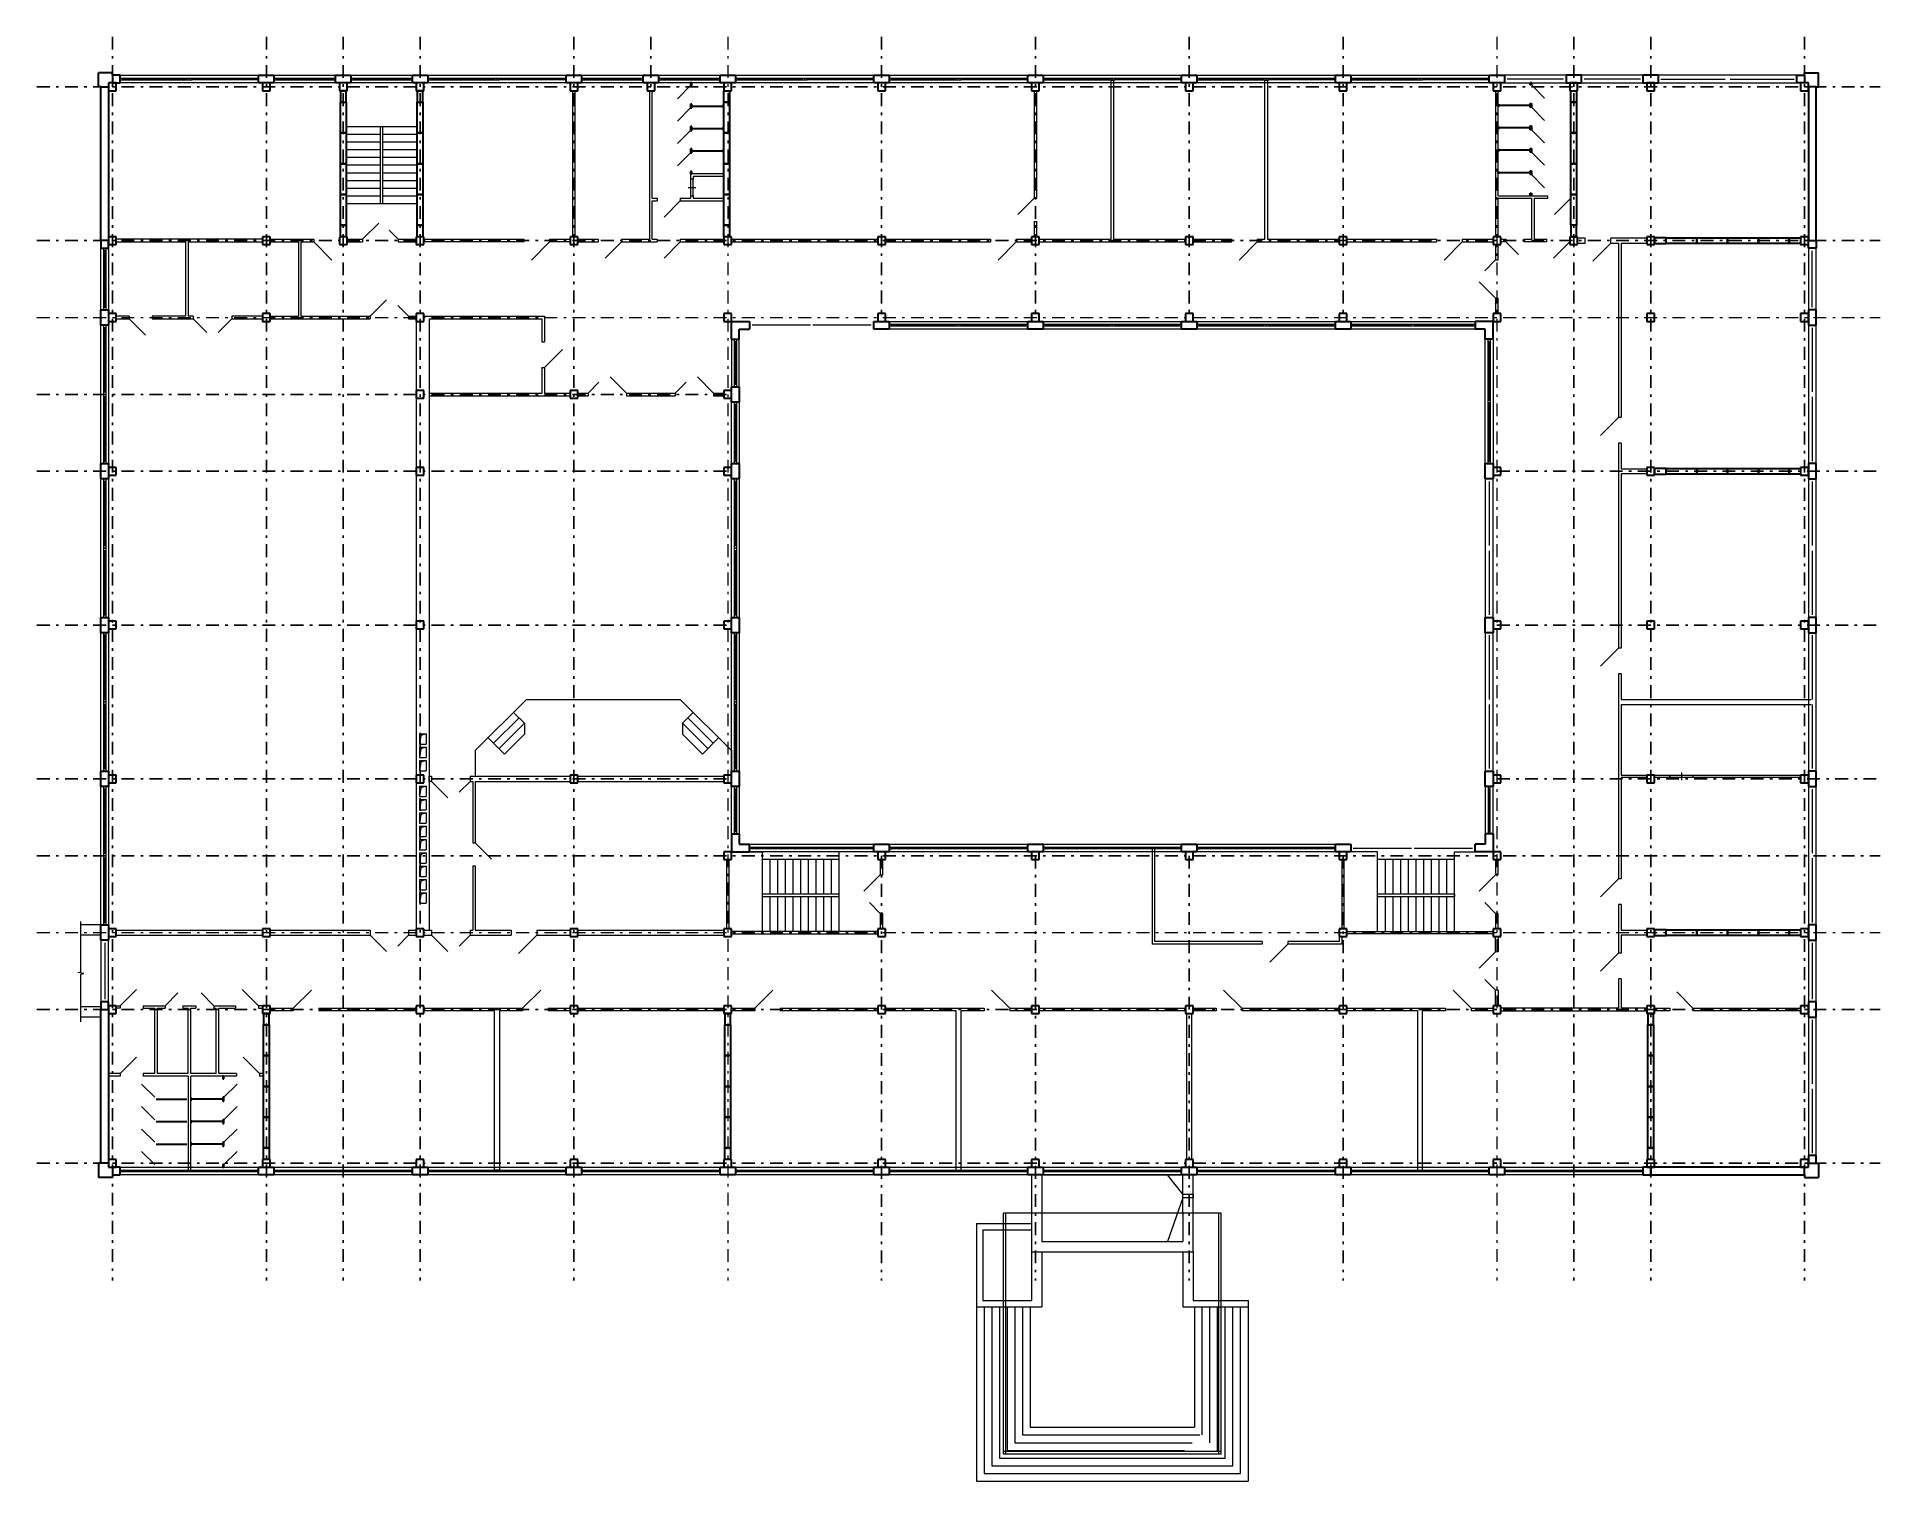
# Model space of a CAD drawing. Header units: metres. Extents: x 6.4 to 78.3, y 1.3 to 57.7.
import ezdxf

# ---------------------------------------------------------------- set-up
doc = ezdxf.new("R2010")
doc.units = ezdxf.units.M
doc.header["$MEASUREMENT"] = 0
doc.linetypes.add('( Dashdot )', pattern=[1.001, 0.5, -0.25, 0.001, -0.25])
doc.linetypes.add('DGN Style 3', pattern=[9.681301, 6.915215, -2.766086])

msp = doc.modelspace()

# ---------------------------------------------------------------- linework, layer by layer
at = {"color": 1, "linetype": '( Dashdot )'}
for p, q in [((9.375, 57.688), (9.375, 9.164)), ((15.375, 57.688), (15.375, 9.164)), ((18.375, 57.688), (18.375, 9.164)), ((21.375, 57.688), (21.375, 9.164)), ((27.375, 57.688), (27.375, 9.164)), ((30.375, 57.688), (30.375, 55.588)), ((39.375, 57.688), (39.375, 46.738)), ((45.375, 57.688), (45.375, 46.738)), ((51.375, 57.688), (51.375, 46.738)), ((57.375, 57.688), (57.375, 46.738)), ((66.375, 57.688), (66.375, 9.164)), ((69.375, 57.688), (69.375, 9.164)), ((75.375, 57.688), (75.375, 9.164)), ((6.423, 55.738), (78.323, 55.738)), ((6.423, 49.738), (78.323, 49.738)), ((6.423, 43.738), (33.375, 43.738)), ((6.423, 40.738), (33.375, 40.738)), ((63.375, 40.738), (78.323, 40.738)), ((6.423, 34.738), (33.375, 34.738)), ((63.375, 34.738), (78.323, 34.738)), ((6.423, 28.738), (33.375, 28.738)), ((63.375, 28.738), (78.323, 28.738)), ((6.423, 25.738), (78.323, 25.738)), ((39.375, 25.738), (39.375, 9.164)), ((45.375, 25.738), (45.375, 9.164)), ((51.375, 25.738), (51.375, 9.164)), ((57.375, 25.738), (57.375, 9.164)), ((6.423, 19.738), (78.323, 19.738)), ((6.423, 13.738), (78.323, 13.738))]:
    msp.add_line(p, q, dxfattribs=at)
at = {"color": 1, "linetype": '( Dashdot )', "lineweight": 0}
for p, q in [((33.375, 57.688), (33.375, 9.164)), ((63.375, 57.688), (63.375, 9.164)), ((6.423, 46.738), (78.323, 46.738)), ((6.423, 22.738), (78.323, 22.738))]:
    msp.add_line(p, q, dxfattribs=at)
at = {"color": 7, "linetype": 'Continuous', "lineweight": 30}
for p, q in [((9.373, 56.288), (8.823, 56.288)), ((8.823, 55.738), (8.823, 56.288)), ((9.373, 56.188), (9.373, 56.288)), ((9.673, 56.188), (9.373, 56.188)), ((9.373, 56.188), (9.373, 55.888)), ((9.673, 55.888), (9.673, 56.188)), ((15.073, 55.888), (15.073, 56.188)), ((15.073, 56.188), (15.673, 56.188)), ((15.673, 56.188), (15.673, 55.888)), ((18.073, 55.888), (18.073, 56.188)), ((18.073, 56.188), (18.673, 56.188)), ((18.673, 56.188), (18.673, 55.888)), ((21.073, 55.888), (21.073, 56.188)), ((21.073, 56.188), (21.673, 56.188)), ((21.673, 56.188), (21.673, 55.888)), ((27.073, 55.888), (27.073, 56.188)), ((27.073, 56.188), (27.673, 56.188)), ((27.673, 56.188), (27.673, 55.888)), ((30.073, 55.888), (30.073, 56.188)), ((30.073, 56.188), (30.673, 56.188)), ((30.673, 56.188), (30.673, 55.888)), ((33.073, 55.888), (33.073, 56.188)), ((33.073, 56.188), (33.673, 56.188)), ((33.673, 56.188), (33.673, 55.888)), ((39.073, 55.888), (39.073, 56.188)), ((39.073, 56.188), (39.673, 56.188)), ((39.673, 56.188), (39.673, 55.888)), ((45.073, 55.888), (45.073, 56.188)), ((45.073, 56.188), (45.673, 56.188)), ((45.673, 56.188), (45.673, 55.888)), ((51.073, 55.888), (51.073, 56.188)), ((51.073, 56.188), (51.673, 56.188)), ((51.673, 56.188), (51.673, 55.888)), ((57.073, 55.888), (57.073, 56.188)), ((57.073, 56.188), (57.673, 56.188)), ((57.673, 56.188), (57.673, 55.888)), ((63.073, 55.888), (63.073, 56.188)), ((63.073, 56.188), (63.673, 56.188)), ((63.673, 56.188), (63.673, 55.888)), ((66.673, 56.188), (66.073, 56.188)), ((66.073, 56.188), (66.073, 55.888)), ((66.673, 55.888), (66.673, 56.188)), ((66.673, 56.188), (66.673, 56.188)), ((69.673, 56.188), (69.073, 56.188)), ((69.073, 56.188), (69.073, 55.888)), ((69.673, 55.888), (69.673, 56.188)), ((69.673, 56.188), (69.673, 56.188)), ((75.073, 55.888), (75.073, 56.188)), ((75.073, 56.188), (75.373, 56.188)), ((75.373, 56.188), (75.373, 55.888)), ((8.923, 55.738), (8.823, 55.738)), ((8.923, 49.738), (8.923, 55.738)), ((8.923, 55.738), (9.223, 55.738)), ((9.223, 55.888), (9.223, 55.588)), ((9.523, 55.888), (9.223, 55.888)), ((9.223, 55.888), (9.223, 55.888)), ((9.223, 55.738), (9.223, 49.738)), ((9.223, 55.588), (9.523, 55.588)), ((9.373, 55.888), (9.673, 55.888)), ((9.373, 55.888), (9.373, 55.888)), ((9.523, 55.588), (9.523, 55.888)), ((15.673, 55.888), (15.073, 55.888)), ((15.223, 55.888), (15.223, 55.588)), ((15.523, 55.888), (15.223, 55.888)), ((15.223, 55.888), (15.223, 55.888)), ((15.223, 55.588), (15.523, 55.588)), ((15.523, 55.588), (15.523, 55.888)), ((15.673, 55.888), (15.673, 55.888)), ((18.673, 55.888), (18.073, 55.888)), ((18.223, 55.888), (18.223, 55.588)), ((18.523, 55.888), (18.223, 55.888)), ((18.223, 55.888), (18.223, 55.888)), ((18.223, 55.588), (18.523, 55.588)), ((18.483, 55.588), (18.263, 55.588)), ((18.263, 55.588), (18.263, 55.138)), ((18.483, 55.138), (18.483, 55.588)), ((18.523, 55.588), (18.523, 55.888)), ((18.673, 55.888), (18.673, 55.888)), ((21.673, 55.888), (21.073, 55.888)), ((21.223, 55.888), (21.223, 55.588)), ((21.523, 55.888), (21.223, 55.888)), ((21.223, 55.888), (21.223, 55.888)), ((21.223, 55.588), (21.523, 55.588)), ((21.483, 55.588), (21.263, 55.588)), ((21.263, 55.588), (21.263, 55.138)), ((21.483, 55.138), (21.483, 55.588)), ((21.523, 55.588), (21.523, 55.888)), ((21.673, 55.888), (21.673, 55.888)), ((27.673, 55.888), (27.073, 55.888)), ((27.223, 55.888), (27.223, 55.588)), ((27.523, 55.888), (27.223, 55.888)), ((27.223, 55.888), (27.223, 55.888)), ((27.223, 55.588), (27.523, 55.588)), ((27.523, 55.588), (27.523, 55.888)), ((27.673, 55.888), (27.673, 55.888)), ((30.673, 55.888), (30.073, 55.888)), ((30.223, 55.888), (30.223, 55.588)), ((30.523, 55.888), (30.223, 55.888)), ((30.223, 55.888), (30.223, 55.888)), ((30.223, 55.588), (30.523, 55.588)), ((30.523, 55.588), (30.523, 55.888)), ((30.673, 55.888), (30.673, 55.888)), ((33.673, 55.888), (33.073, 55.888)), ((33.223, 55.888), (33.223, 55.588)), ((33.523, 55.888), (33.223, 55.888)), ((33.223, 55.888), (33.223, 55.888)), ((33.223, 55.588), (33.523, 55.588)), ((33.223, 55.588), (33.443, 55.588)), ((33.223, 55.138), (33.223, 55.588)), ((33.223, 55.588), (33.223, 55.588)), ((33.443, 55.588), (33.443, 55.138)), ((33.523, 55.588), (33.523, 55.888)), ((33.673, 55.888), (33.673, 55.888)), ((39.673, 55.888), (39.073, 55.888)), ((39.223, 55.888), (39.223, 55.588)), ((39.523, 55.888), (39.223, 55.888)), ((39.223, 55.888), (39.223, 55.888)), ((39.223, 55.588), (39.523, 55.588)), ((39.523, 55.588), (39.523, 55.888)), ((39.673, 55.888), (39.673, 55.888)), ((45.673, 55.888), (45.073, 55.888)), ((45.223, 55.888), (45.223, 55.588)), ((45.523, 55.888), (45.223, 55.888)), ((45.223, 55.888), (45.223, 55.888)), ((45.223, 55.588), (45.523, 55.588)), ((45.523, 55.588), (45.523, 55.888)), ((45.673, 55.888), (45.673, 55.888)), ((51.673, 55.888), (51.073, 55.888)), ((51.223, 55.888), (51.223, 55.588)), ((51.523, 55.888), (51.223, 55.888)), ((51.223, 55.888), (51.223, 55.888)), ((51.223, 55.588), (51.523, 55.588)), ((51.523, 55.588), (51.523, 55.888)), ((51.673, 55.888), (51.673, 55.888)), ((57.673, 55.888), (57.073, 55.888)), ((57.223, 55.888), (57.223, 55.588)), ((57.523, 55.888), (57.223, 55.888)), ((57.223, 55.888), (57.223, 55.888)), ((57.223, 55.588), (57.523, 55.588)), ((57.523, 55.588), (57.523, 55.888)), ((57.673, 55.888), (57.673, 55.888)), ((63.673, 55.888), (63.073, 55.888)), ((63.223, 55.888), (63.223, 55.588)), ((63.523, 55.888), (63.223, 55.888)), ((63.223, 55.888), (63.223, 55.888)), ((63.223, 55.588), (63.523, 55.588)), ((63.523, 55.588), (63.523, 55.888)), ((63.673, 55.888), (63.673, 55.888)), ((66.073, 55.888), (66.673, 55.888)), ((66.223, 55.888), (66.223, 55.588)), ((66.523, 55.888), (66.223, 55.888)), ((66.223, 55.888), (66.223, 55.888)), ((66.223, 55.588), (66.523, 55.588)), ((66.263, 55.138), (66.263, 55.588)), ((66.263, 55.588), (66.483, 55.588)), ((66.483, 55.588), (66.483, 55.138)), ((66.523, 55.588), (66.523, 55.888)), ((69.073, 55.888), (69.673, 55.888)), ((69.223, 55.888), (69.223, 55.588)), ((69.523, 55.888), (69.223, 55.888)), ((69.223, 55.888), (69.223, 55.888)), ((69.223, 55.588), (69.523, 55.588)), ((69.523, 55.588), (69.523, 55.888)), ((75.373, 55.888), (75.073, 55.888)), ((75.223, 55.888), (75.223, 55.588)), ((75.523, 55.888), (75.223, 55.888)), ((75.223, 55.888), (75.223, 55.888)), ((75.223, 55.588), (75.523, 55.588)), ((75.373, 55.888), (75.373, 55.888)), ((75.523, 55.588), (75.523, 55.888)), ((75.823, 55.738), (75.523, 55.738)), ((75.523, 55.738), (75.523, 49.738)), ((75.823, 49.738), (75.823, 55.738)), ((18.263, 55.138), (18.483, 55.138)), ((18.263, 55.138), (18.263, 55.138)), ((18.263, 53.938), (18.263, 55.138)), ((18.263, 55.138), (18.483, 55.138)), ((18.483, 55.138), (18.483, 53.938)), ((21.263, 55.138), (21.483, 55.138)), ((21.263, 55.138), (21.263, 55.138)), ((21.263, 53.938), (21.263, 55.138)), ((21.263, 55.138), (21.483, 55.138)), ((21.483, 55.138), (21.483, 53.938)), ((33.443, 55.138), (33.223, 55.138)), ((33.223, 53.938), (33.223, 55.138)), ((33.223, 55.138), (33.443, 55.138)), ((33.443, 55.138), (33.443, 53.938)), ((66.483, 55.138), (66.263, 55.138)), ((66.263, 53.938), (66.263, 55.138)), ((66.263, 55.138), (66.483, 55.138)), ((66.483, 55.138), (66.483, 55.138)), ((66.483, 55.138), (66.483, 53.938)), ((66.483, 55.138), (66.483, 55.138)), ((18.263, 52.738), (18.263, 53.938)), ((18.263, 53.938), (18.483, 53.938)), ((18.483, 53.938), (18.263, 53.938)), ((18.263, 53.938), (18.263, 53.938)), ((18.483, 53.938), (18.483, 52.738)), ((21.263, 52.738), (21.263, 53.938)), ((21.263, 53.938), (21.483, 53.938)), ((21.483, 53.938), (21.263, 53.938)), ((21.263, 53.938), (21.263, 53.938)), ((21.483, 53.938), (21.483, 52.738)), ((33.223, 52.738), (33.223, 53.938)), ((33.223, 53.938), (33.443, 53.938)), ((33.443, 53.938), (33.223, 53.938)), ((33.223, 53.938), (33.223, 53.938)), ((33.443, 53.938), (33.443, 52.738)), ((66.483, 53.938), (66.263, 53.938)), ((66.263, 52.738), (66.263, 53.938)), ((66.263, 53.938), (66.483, 53.938)), ((66.483, 53.938), (66.483, 52.738)), ((66.483, 53.938), (66.483, 53.938)), ((18.483, 52.738), (18.263, 52.738)), ((18.263, 52.738), (18.263, 52.738)), ((18.263, 51.538), (18.263, 52.738)), ((18.263, 52.738), (18.483, 52.738)), ((18.483, 52.738), (18.483, 51.538)), ((21.483, 52.738), (21.263, 52.738)), ((21.263, 52.738), (21.263, 52.738)), ((21.263, 51.538), (21.263, 52.738)), ((21.263, 52.738), (21.483, 52.738)), ((21.483, 52.738), (21.483, 51.538)), ((33.223, 51.538), (33.223, 52.738)), ((33.223, 52.738), (33.443, 52.738)), ((33.443, 52.738), (33.223, 52.738)), ((33.223, 52.738), (33.223, 52.738)), ((33.443, 52.738), (33.443, 51.538)), ((66.483, 52.738), (66.263, 52.738)), ((66.263, 51.538), (66.263, 52.738)), ((66.263, 52.738), (66.483, 52.738)), ((66.483, 52.738), (66.483, 51.538)), ((66.483, 52.738), (66.483, 52.738)), ((18.483, 51.538), (18.263, 51.538)), ((18.263, 51.538), (18.263, 51.538)), ((18.263, 50.338), (18.263, 51.538)), ((18.263, 51.538), (18.483, 51.538)), ((18.483, 51.538), (18.483, 50.338)), ((21.483, 51.538), (21.263, 51.538)), ((21.263, 51.538), (21.263, 51.538)), ((21.263, 50.338), (21.263, 51.538)), ((21.263, 51.538), (21.483, 51.538)), ((21.483, 51.538), (21.483, 50.338)), ((33.223, 50.338), (33.223, 51.538)), ((33.223, 51.538), (33.443, 51.538)), ((33.443, 51.538), (33.223, 51.538)), ((33.223, 51.538), (33.223, 51.538)), ((33.443, 51.538), (33.443, 50.338)), ((66.483, 51.538), (66.263, 51.538)), ((66.263, 50.338), (66.263, 51.538)), ((66.263, 51.538), (66.483, 51.538)), ((66.483, 51.538), (66.483, 50.338)), ((66.483, 51.538), (66.483, 51.538)), ((18.263, 50.338), (18.483, 50.338)), ((18.263, 49.888), (18.263, 50.338)), ((18.263, 50.338), (18.263, 50.338)), ((18.483, 50.338), (18.263, 50.338)), ((18.263, 50.338), (18.263, 50.338)), ((18.483, 50.338), (18.483, 49.888)), ((21.263, 50.338), (21.483, 50.338)), ((21.263, 49.888), (21.263, 50.338)), ((21.263, 50.338), (21.263, 50.338)), ((21.483, 50.338), (21.263, 50.338)), ((21.263, 50.338), (21.263, 50.338)), ((21.483, 50.338), (21.483, 49.888)), ((33.223, 50.338), (33.443, 50.338)), ((33.223, 49.888), (33.223, 50.338)), ((33.223, 50.338), (33.223, 50.338)), ((33.443, 50.338), (33.223, 50.338)), ((33.223, 50.338), (33.223, 50.338)), ((33.443, 50.338), (33.443, 49.888)), ((66.483, 50.338), (66.263, 50.338)), ((66.263, 50.338), (66.263, 49.888)), ((66.483, 50.338), (66.263, 50.338)), ((66.483, 49.888), (66.483, 50.338)), ((66.483, 50.338), (66.483, 50.338)), ((9.223, 49.738), (8.923, 49.738)), ((8.923, 49.738), (8.923, 49.738)), ((9.223, 49.738), (8.923, 49.738)), ((8.923, 49.738), (8.923, 49.438)), ((9.223, 49.888), (9.223, 49.588)), ((9.523, 49.888), (9.223, 49.888)), ((9.223, 49.888), (9.223, 49.888)), ((9.223, 49.438), (9.223, 49.738)), ((9.523, 49.588), (9.523, 49.888)), ((15.223, 49.888), (15.223, 49.588)), ((15.523, 49.888), (15.223, 49.888)), ((15.223, 49.888), (15.223, 49.888)), ((15.523, 49.588), (15.523, 49.888)), ((18.223, 49.888), (18.223, 49.588)), ((18.523, 49.888), (18.223, 49.888)), ((18.223, 49.888), (18.223, 49.888)), ((18.483, 49.888), (18.263, 49.888)), ((18.523, 49.588), (18.523, 49.888)), ((21.223, 49.888), (21.223, 49.588)), ((21.523, 49.888), (21.223, 49.888)), ((21.223, 49.888), (21.223, 49.888)), ((21.483, 49.888), (21.263, 49.888)), ((21.523, 49.588), (21.523, 49.888)), ((27.223, 49.888), (27.223, 49.588)), ((27.523, 49.888), (27.223, 49.888)), ((27.223, 49.888), (27.223, 49.888)), ((27.523, 49.588), (27.523, 49.888)), ((33.223, 49.888), (33.223, 49.588)), ((33.523, 49.888), (33.223, 49.888)), ((33.223, 49.888), (33.223, 49.888)), ((33.443, 49.888), (33.223, 49.888)), ((33.523, 49.588), (33.523, 49.888)), ((39.223, 49.888), (39.223, 49.588)), ((39.523, 49.888), (39.223, 49.888)), ((39.223, 49.888), (39.223, 49.888)), ((39.523, 49.588), (39.523, 49.888)), ((45.223, 49.888), (45.223, 49.588)), ((45.523, 49.888), (45.223, 49.888)), ((45.223, 49.888), (45.223, 49.888)), ((45.523, 49.588), (45.523, 49.888)), ((51.223, 49.888), (51.223, 49.588)), ((51.523, 49.888), (51.223, 49.888)), ((51.223, 49.888), (51.223, 49.888)), ((51.523, 49.588), (51.523, 49.888)), ((57.223, 49.888), (57.223, 49.588)), ((57.523, 49.888), (57.223, 49.888)), ((57.223, 49.888), (57.223, 49.888)), ((57.523, 49.588), (57.523, 49.888)), ((63.223, 49.888), (63.223, 49.588)), ((63.523, 49.888), (63.223, 49.888)), ((63.223, 49.888), (63.223, 49.888)), ((63.523, 49.588), (63.523, 49.888)), ((66.223, 49.888), (66.223, 49.588)), ((66.523, 49.888), (66.223, 49.888)), ((66.223, 49.888), (66.223, 49.888)), ((66.263, 49.888), (66.483, 49.888)), ((66.523, 49.588), (66.523, 49.888)), ((69.223, 49.888), (69.223, 49.588)), ((69.523, 49.888), (69.223, 49.888)), ((69.223, 49.888), (69.223, 49.888)), ((69.523, 49.588), (69.523, 49.888)), ((69.973, 49.848), (69.523, 49.848)), ((69.523, 49.848), (69.523, 49.628)), ((69.523, 49.628), (69.973, 49.628)), ((69.973, 49.628), (69.973, 49.848)), ((69.973, 49.628), (69.973, 49.848)), ((69.973, 49.848), (71.173, 49.848)), ((69.973, 49.628), (69.973, 49.628)), ((71.173, 49.628), (69.973, 49.628)), ((71.173, 49.628), (71.173, 49.848)), ((71.173, 49.848), (72.373, 49.848)), ((71.173, 49.848), (71.173, 49.628)), ((72.373, 49.628), (71.173, 49.628)), ((71.173, 49.628), (71.173, 49.628)), ((72.373, 49.628), (72.373, 49.848)), ((72.373, 49.848), (73.573, 49.848)), ((72.373, 49.848), (72.373, 49.628)), ((73.573, 49.628), (72.373, 49.628)), ((72.373, 49.628), (72.373, 49.628)), ((73.573, 49.628), (73.573, 49.848)), ((73.573, 49.848), (74.773, 49.848)), ((73.573, 49.848), (73.573, 49.628)), ((74.773, 49.628), (73.573, 49.628)), ((73.573, 49.628), (73.573, 49.628)), ((74.773, 49.628), (74.773, 49.848)), ((74.773, 49.848), (75.223, 49.848)), ((74.773, 49.848), (74.773, 49.628)), ((75.223, 49.628), (74.773, 49.628)), ((74.773, 49.628), (74.773, 49.628)), ((74.773, 49.628), (74.773, 49.628)), ((75.223, 49.888), (75.223, 49.588)), ((75.523, 49.888), (75.223, 49.888)), ((75.223, 49.888), (75.223, 49.888)), ((75.223, 49.848), (75.223, 49.628)), ((75.523, 49.588), (75.523, 49.888)), ((75.523, 49.738), (75.823, 49.738)), ((75.523, 49.438), (75.523, 49.738)), ((75.523, 49.738), (75.823, 49.738)), ((75.823, 49.738), (75.823, 49.738)), ((75.823, 49.738), (75.823, 49.438)), ((8.923, 49.438), (9.223, 49.438)), ((8.923, 49.438), (8.923, 49.438)), ((9.223, 49.588), (9.523, 49.588)), ((15.223, 49.588), (15.523, 49.588)), ((18.223, 49.588), (18.523, 49.588)), ((21.223, 49.588), (21.523, 49.588)), ((27.223, 49.588), (27.523, 49.588)), ((33.223, 49.588), (33.523, 49.588)), ((39.223, 49.588), (39.523, 49.588)), ((45.223, 49.588), (45.523, 49.588)), ((51.223, 49.588), (51.523, 49.588)), ((57.223, 49.588), (57.523, 49.588)), ((63.223, 49.588), (63.523, 49.588)), ((66.223, 49.588), (66.523, 49.588)), ((69.223, 49.588), (69.523, 49.588)), ((75.223, 49.588), (75.523, 49.588)), ((75.823, 49.438), (75.523, 49.438)), ((75.823, 49.438), (75.823, 49.438)), ((8.923, 46.438), (8.923, 47.038)), ((8.923, 47.038), (9.223, 47.038)), ((9.223, 47.038), (9.223, 46.438)), ((9.223, 46.888), (9.223, 46.588)), ((9.523, 46.888), (9.223, 46.888)), ((9.223, 46.888), (9.223, 46.888)), ((9.523, 46.588), (9.523, 46.888)), ((15.223, 46.888), (15.223, 46.588)), ((15.523, 46.888), (15.223, 46.888)), ((15.223, 46.888), (15.223, 46.888)), ((15.523, 46.588), (15.523, 46.888)), ((21.223, 46.888), (21.223, 46.588)), ((21.523, 46.888), (21.223, 46.888)), ((21.223, 46.888), (21.223, 46.888)), ((21.523, 46.588), (21.523, 46.888)), ((33.223, 46.888), (33.223, 46.588)), ((33.523, 46.888), (33.223, 46.888)), ((33.223, 46.888), (33.223, 46.888)), ((33.523, 46.588), (33.523, 46.888)), ((39.223, 46.888), (39.223, 46.588)), ((39.523, 46.888), (39.223, 46.888)), ((39.223, 46.888), (39.223, 46.888)), ((39.523, 46.588), (39.523, 46.888)), ((45.223, 46.888), (45.223, 46.588)), ((45.523, 46.888), (45.223, 46.888)), ((45.223, 46.888), (45.223, 46.888)), ((45.523, 46.588), (45.523, 46.888)), ((51.223, 46.888), (51.223, 46.588)), ((51.523, 46.888), (51.223, 46.888)), ((51.223, 46.888), (51.223, 46.888)), ((51.523, 46.588), (51.523, 46.888)), ((57.223, 46.888), (57.223, 46.588)), ((57.523, 46.888), (57.223, 46.888)), ((57.223, 46.888), (57.223, 46.888)), ((57.523, 46.588), (57.523, 46.888)), ((63.223, 46.888), (63.223, 46.588)), ((63.523, 46.888), (63.223, 46.888)), ((63.223, 46.888), (63.223, 46.888)), ((63.523, 46.588), (63.523, 46.888)), ((69.223, 46.888), (69.223, 46.588)), ((69.523, 46.888), (69.223, 46.888)), ((69.223, 46.888), (69.223, 46.888)), ((69.523, 46.588), (69.523, 46.888)), ((75.223, 46.888), (75.223, 46.588)), ((75.523, 46.888), (75.223, 46.888)), ((75.223, 46.888), (75.223, 46.888)), ((75.823, 47.038), (75.523, 47.038)), ((75.523, 47.038), (75.523, 46.438)), ((75.523, 46.588), (75.523, 46.888)), ((75.823, 46.438), (75.823, 47.038)), ((9.223, 46.438), (8.923, 46.438)), ((8.923, 46.438), (8.923, 46.438)), ((9.223, 46.588), (9.523, 46.588)), ((15.223, 46.588), (15.523, 46.588)), ((21.223, 46.588), (21.523, 46.588)), ((33.223, 46.588), (33.523, 46.588)), ((33.523, 45.888), (33.523, 46.588)), ((33.523, 46.588), (34.223, 46.588)), ((33.823, 46.288), (34.223, 46.288)), ((33.823, 45.888), (33.823, 46.288)), ((34.223, 46.588), (34.223, 46.288)), ((39.073, 46.288), (39.073, 46.588)), ((39.073, 46.588), (39.673, 46.588)), ((39.673, 46.288), (39.073, 46.288)), ((39.223, 46.588), (39.523, 46.588)), ((39.673, 46.588), (39.673, 46.288)), ((39.673, 46.288), (39.673, 46.288)), ((45.073, 46.288), (45.073, 46.588)), ((45.073, 46.588), (45.673, 46.588)), ((45.673, 46.288), (45.073, 46.288)), ((45.223, 46.588), (45.523, 46.588)), ((45.673, 46.588), (45.673, 46.288)), ((45.673, 46.288), (45.673, 46.288)), ((51.073, 46.288), (51.073, 46.588)), ((51.073, 46.588), (51.673, 46.588)), ((51.673, 46.288), (51.073, 46.288)), ((51.223, 46.588), (51.523, 46.588)), ((51.673, 46.588), (51.673, 46.288)), ((51.673, 46.288), (51.673, 46.288)), ((57.073, 46.288), (57.073, 46.588)), ((57.073, 46.588), (57.673, 46.588)), ((57.673, 46.288), (57.073, 46.288)), ((57.223, 46.588), (57.523, 46.588)), ((57.673, 46.588), (57.673, 46.288)), ((57.673, 46.288), (57.673, 46.288)), ((62.523, 46.588), (62.523, 46.288)), ((63.223, 46.588), (62.523, 46.588)), ((62.923, 46.288), (62.523, 46.288)), ((62.923, 45.888), (62.923, 46.288)), ((63.223, 46.588), (63.523, 46.588)), ((63.223, 45.888), (63.223, 46.588)), ((69.223, 46.588), (69.523, 46.588)), ((75.223, 46.588), (75.523, 46.588)), ((75.523, 46.438), (75.823, 46.438)), ((75.823, 46.438), (75.823, 46.438)), ((33.523, 45.888), (33.823, 45.888)), ((63.223, 45.888), (62.923, 45.888)), ((21.223, 43.888), (21.223, 43.588)), ((21.523, 43.888), (21.223, 43.888)), ((21.223, 43.888), (21.223, 43.888)), ((21.523, 43.588), (21.523, 43.888)), ((27.223, 43.888), (27.223, 43.588)), ((27.523, 43.888), (27.223, 43.888)), ((27.223, 43.888), (27.223, 43.888)), ((27.523, 43.588), (27.523, 43.888)), ((33.223, 43.888), (33.223, 43.588)), ((33.523, 43.888), (33.223, 43.888)), ((33.223, 43.888), (33.223, 43.888)), ((33.523, 43.438), (33.523, 44.038)), ((33.523, 44.038), (33.823, 44.038)), ((33.523, 43.588), (33.523, 43.888)), ((33.823, 44.038), (33.823, 43.438)), ((21.223, 43.588), (21.523, 43.588)), ((27.223, 43.588), (27.523, 43.588)), ((33.223, 43.588), (33.523, 43.588)), ((33.823, 43.438), (33.523, 43.438)), ((33.523, 43.438), (33.523, 43.438)), ((8.923, 40.438), (8.923, 41.038)), ((8.923, 41.038), (9.223, 41.038)), ((9.223, 41.038), (9.223, 40.438)), ((33.523, 40.438), (33.523, 41.038)), ((33.523, 41.038), (33.823, 41.038)), ((33.823, 41.038), (33.823, 40.438)), ((62.923, 40.438), (62.923, 41.038)), ((62.923, 41.038), (63.223, 41.038)), ((63.223, 41.038), (63.223, 40.438)), ((75.823, 41.038), (75.523, 41.038)), ((75.523, 41.038), (75.523, 40.438)), ((75.823, 40.438), (75.823, 41.038)), ((9.223, 40.438), (8.923, 40.438)), ((8.923, 40.438), (8.923, 40.438)), ((9.223, 40.888), (9.223, 40.588)), ((9.523, 40.888), (9.223, 40.888)), ((9.223, 40.888), (9.223, 40.888)), ((9.223, 40.588), (9.523, 40.588)), ((9.523, 40.588), (9.523, 40.888)), ((21.223, 40.888), (21.223, 40.588)), ((21.523, 40.888), (21.223, 40.888)), ((21.223, 40.888), (21.223, 40.888)), ((21.223, 40.588), (21.523, 40.588)), ((21.523, 40.588), (21.523, 40.888)), ((33.223, 40.888), (33.223, 40.588)), ((33.523, 40.888), (33.223, 40.888)), ((33.223, 40.888), (33.223, 40.888)), ((33.223, 40.588), (33.523, 40.588)), ((33.523, 40.588), (33.523, 40.888)), ((33.823, 40.438), (33.523, 40.438)), ((33.523, 40.438), (33.523, 40.438)), ((63.223, 40.438), (62.923, 40.438)), ((62.923, 40.438), (62.923, 40.438)), ((63.223, 40.888), (63.223, 40.588)), ((63.523, 40.888), (63.223, 40.888)), ((63.223, 40.888), (63.223, 40.888)), ((63.223, 40.588), (63.523, 40.588)), ((63.523, 40.588), (63.523, 40.888)), ((69.223, 40.888), (69.223, 40.588)), ((69.523, 40.888), (69.223, 40.888)), ((69.223, 40.888), (69.223, 40.888)), ((69.223, 40.588), (69.523, 40.588)), ((69.523, 40.588), (69.523, 40.888)), ((69.973, 40.848), (69.523, 40.848)), ((69.523, 40.848), (69.523, 40.628)), ((69.523, 40.628), (69.973, 40.628)), ((69.973, 40.628), (69.973, 40.848)), ((69.973, 40.628), (69.973, 40.848)), ((69.973, 40.848), (71.173, 40.848)), ((69.973, 40.628), (69.973, 40.628)), ((71.173, 40.628), (69.973, 40.628)), ((71.173, 40.628), (71.173, 40.848)), ((71.173, 40.848), (72.373, 40.848)), ((71.173, 40.848), (71.173, 40.628)), ((72.373, 40.628), (71.173, 40.628)), ((71.173, 40.628), (71.173, 40.628)), ((72.373, 40.628), (72.373, 40.848)), ((72.373, 40.848), (73.573, 40.848)), ((72.373, 40.848), (72.373, 40.628)), ((73.573, 40.628), (72.373, 40.628)), ((72.373, 40.628), (72.373, 40.628)), ((73.573, 40.628), (73.573, 40.848)), ((73.573, 40.848), (74.773, 40.848)), ((73.573, 40.848), (73.573, 40.628)), ((74.773, 40.628), (73.573, 40.628)), ((73.573, 40.628), (73.573, 40.628)), ((74.773, 40.628), (74.773, 40.848)), ((74.773, 40.848), (75.223, 40.848)), ((74.773, 40.848), (74.773, 40.628)), ((75.223, 40.628), (74.773, 40.628)), ((74.773, 40.628), (74.773, 40.628)), ((74.773, 40.628), (74.773, 40.628)), ((75.223, 40.888), (75.223, 40.588)), ((75.523, 40.888), (75.223, 40.888)), ((75.223, 40.888), (75.223, 40.888)), ((75.223, 40.848), (75.223, 40.628)), ((75.223, 40.588), (75.523, 40.588)), ((75.523, 40.588), (75.523, 40.888)), ((75.523, 40.438), (75.823, 40.438)), ((75.823, 40.438), (75.823, 40.438)), ((8.923, 34.438), (8.923, 35.038)), ((8.923, 35.038), (9.223, 35.038)), ((9.223, 35.038), (9.223, 34.438)), ((9.223, 34.888), (9.223, 34.588)), ((9.523, 34.888), (9.223, 34.888)), ((9.223, 34.888), (9.223, 34.888)), ((9.223, 34.588), (9.523, 34.588)), ((9.523, 34.588), (9.523, 34.888)), ((21.223, 34.888), (21.223, 34.588)), ((21.523, 34.888), (21.223, 34.888)), ((21.223, 34.888), (21.223, 34.888)), ((21.223, 34.588), (21.523, 34.588)), ((21.523, 34.588), (21.523, 34.888)), ((33.223, 34.888), (33.223, 34.588)), ((33.523, 34.888), (33.223, 34.888)), ((33.223, 34.888), (33.223, 34.888)), ((33.223, 34.588), (33.523, 34.588)), ((33.523, 34.438), (33.523, 35.038)), ((33.523, 35.038), (33.823, 35.038)), ((33.523, 34.588), (33.523, 34.888)), ((33.823, 35.038), (33.823, 34.438)), ((62.923, 34.438), (62.923, 35.038)), ((62.923, 35.038), (63.223, 35.038)), ((63.223, 35.038), (63.223, 34.438)), ((63.223, 34.888), (63.223, 34.588)), ((63.523, 34.888), (63.223, 34.888)), ((63.223, 34.888), (63.223, 34.888)), ((63.223, 34.588), (63.523, 34.588)), ((63.523, 34.588), (63.523, 34.888)), ((69.223, 34.888), (69.223, 34.588)), ((69.523, 34.888), (69.223, 34.888)), ((69.223, 34.888), (69.223, 34.888)), ((69.223, 34.588), (69.523, 34.588)), ((69.523, 34.588), (69.523, 34.888)), ((75.223, 34.888), (75.223, 34.588)), ((75.523, 34.888), (75.223, 34.888)), ((75.223, 34.888), (75.223, 34.888)), ((75.223, 34.588), (75.523, 34.588)), ((75.823, 35.038), (75.523, 35.038)), ((75.523, 35.038), (75.523, 34.438)), ((75.523, 34.588), (75.523, 34.888)), ((75.823, 34.438), (75.823, 35.038)), ((9.223, 34.438), (8.923, 34.438)), ((8.923, 34.438), (8.923, 34.438)), ((33.823, 34.438), (33.523, 34.438)), ((33.523, 34.438), (33.523, 34.438)), ((63.223, 34.438), (62.923, 34.438)), ((62.923, 34.438), (62.923, 34.438)), ((75.523, 34.438), (75.823, 34.438)), ((75.823, 34.438), (75.823, 34.438)), ((8.923, 28.438), (8.923, 29.038)), ((8.923, 29.038), (9.223, 29.038)), ((9.223, 29.038), (9.223, 28.438)), ((9.223, 28.888), (9.223, 28.588)), ((9.523, 28.888), (9.223, 28.888)), ((9.223, 28.888), (9.223, 28.888)), ((9.523, 28.588), (9.523, 28.888)), ((21.223, 28.888), (21.223, 28.588)), ((21.523, 28.888), (21.223, 28.888)), ((21.223, 28.888), (21.223, 28.888)), ((21.523, 28.588), (21.523, 28.888)), ((27.223, 28.888), (27.223, 28.588)), ((27.523, 28.888), (27.223, 28.888)), ((27.223, 28.888), (27.223, 28.888)), ((27.523, 28.588), (27.523, 28.888)), ((33.223, 28.888), (33.223, 28.588)), ((33.523, 28.888), (33.223, 28.888)), ((33.223, 28.888), (33.223, 28.888)), ((33.523, 28.438), (33.523, 29.038)), ((33.523, 29.038), (33.823, 29.038)), ((33.523, 28.588), (33.523, 28.888)), ((33.823, 29.038), (33.823, 28.438)), ((62.923, 28.438), (62.923, 29.038)), ((62.923, 29.038), (63.223, 29.038)), ((63.223, 29.038), (63.223, 28.438)), ((63.223, 28.888), (63.223, 28.588)), ((63.523, 28.888), (63.223, 28.888)), ((63.223, 28.888), (63.223, 28.888)), ((63.523, 28.588), (63.523, 28.888)), ((69.223, 28.888), (69.223, 28.588)), ((69.523, 28.888), (69.223, 28.888)), ((69.223, 28.888), (69.223, 28.888)), ((69.523, 28.588), (69.523, 28.888)), ((75.223, 28.888), (75.223, 28.588)), ((75.523, 28.888), (75.223, 28.888)), ((75.223, 28.888), (75.223, 28.888)), ((75.823, 29.038), (75.523, 29.038)), ((75.523, 29.038), (75.523, 28.438)), ((75.523, 28.588), (75.523, 28.888)), ((75.823, 28.438), (75.823, 29.038)), ((9.223, 28.438), (8.923, 28.438)), ((8.923, 28.438), (8.923, 28.438)), ((9.223, 28.588), (9.523, 28.588)), ((21.223, 28.588), (21.523, 28.588)), ((27.223, 28.588), (27.523, 28.588)), ((33.223, 28.588), (33.523, 28.588)), ((33.823, 28.438), (33.523, 28.438)), ((33.523, 28.438), (33.523, 28.438)), ((63.223, 28.438), (62.923, 28.438)), ((62.923, 28.438), (62.923, 28.438)), ((63.223, 28.588), (63.523, 28.588)), ((69.223, 28.588), (69.523, 28.588)), ((75.223, 28.588), (75.523, 28.588)), ((75.523, 28.438), (75.823, 28.438)), ((75.823, 28.438), (75.823, 28.438)), ((33.223, 25.888), (33.223, 25.588)), ((33.523, 25.888), (33.223, 25.888)), ((33.223, 25.888), (33.223, 25.888)), ((33.523, 26.588), (33.523, 25.888)), ((33.523, 26.588), (33.823, 26.588)), ((33.523, 25.588), (33.523, 25.888)), ((33.523, 25.888), (34.223, 25.888)), ((33.823, 26.588), (33.823, 26.188)), ((33.823, 26.188), (34.223, 26.188)), ((34.223, 25.888), (34.223, 26.188)), ((39.073, 25.888), (39.073, 26.188)), ((39.073, 26.188), (39.673, 26.188)), ((39.673, 25.888), (39.073, 25.888)), ((39.223, 25.888), (39.223, 25.588)), ((39.523, 25.888), (39.223, 25.888)), ((39.223, 25.888), (39.223, 25.888)), ((39.523, 25.588), (39.523, 25.888)), ((39.673, 26.188), (39.673, 25.888)), ((39.673, 25.888), (39.673, 25.888)), ((45.073, 25.888), (45.073, 26.188)), ((45.073, 26.188), (45.673, 26.188)), ((45.673, 25.888), (45.073, 25.888)), ((45.223, 25.888), (45.223, 25.588)), ((45.523, 25.888), (45.223, 25.888)), ((45.223, 25.888), (45.223, 25.888)), ((45.523, 25.588), (45.523, 25.888)), ((45.673, 26.188), (45.673, 25.888)), ((45.673, 25.888), (45.673, 25.888)), ((51.073, 25.888), (51.073, 26.188)), ((51.073, 26.188), (51.673, 26.188)), ((51.673, 25.888), (51.073, 25.888)), ((51.223, 25.888), (51.223, 25.588)), ((51.523, 25.888), (51.223, 25.888)), ((51.223, 25.888), (51.223, 25.888)), ((51.523, 25.588), (51.523, 25.888)), ((51.673, 26.188), (51.673, 25.888)), ((51.673, 25.888), (51.673, 25.888)), ((57.073, 25.888), (57.073, 26.188)), ((57.073, 26.188), (57.673, 26.188)), ((57.673, 25.888), (57.073, 25.888)), ((57.223, 25.888), (57.223, 25.588)), ((57.523, 25.888), (57.223, 25.888)), ((57.223, 25.888), (57.223, 25.888)), ((57.523, 25.588), (57.523, 25.888)), ((57.673, 26.188), (57.673, 25.888)), ((57.673, 25.888), (57.673, 25.888)), ((62.523, 25.888), (62.523, 26.188)), ((62.923, 26.188), (62.523, 26.188)), ((63.223, 25.888), (62.523, 25.888)), ((63.223, 26.588), (62.923, 26.588)), ((62.923, 26.588), (62.923, 26.188)), ((63.223, 26.588), (63.223, 25.888)), ((63.223, 25.888), (63.223, 25.588)), ((63.523, 25.888), (63.223, 25.888)), ((63.223, 25.888), (63.223, 25.888)), ((63.523, 25.588), (63.523, 25.888)), ((33.223, 25.588), (33.523, 25.588)), ((39.223, 25.588), (39.523, 25.588)), ((45.223, 25.588), (45.523, 25.588)), ((51.223, 25.588), (51.523, 25.588)), ((57.223, 25.588), (57.523, 25.588)), ((63.223, 25.588), (63.523, 25.588)), ((8.923, 22.438), (8.923, 23.038)), ((8.923, 23.038), (9.223, 23.038)), ((9.223, 23.038), (9.223, 22.438)), ((75.823, 23.038), (75.523, 23.038)), ((75.523, 23.038), (75.523, 22.438)), ((75.823, 22.438), (75.823, 23.038)), ((9.223, 22.438), (8.923, 22.438)), ((8.923, 22.438), (8.923, 22.438)), ((9.223, 22.888), (9.223, 22.588)), ((9.523, 22.888), (9.223, 22.888)), ((9.223, 22.888), (9.223, 22.888)), ((9.223, 22.588), (9.523, 22.588)), ((9.523, 22.588), (9.523, 22.888)), ((15.223, 22.888), (15.223, 22.588)), ((15.523, 22.888), (15.223, 22.888)), ((15.223, 22.888), (15.223, 22.888)), ((15.223, 22.588), (15.523, 22.588)), ((15.523, 22.588), (15.523, 22.888)), ((21.223, 22.888), (21.223, 22.588)), ((21.523, 22.888), (21.223, 22.888)), ((21.223, 22.888), (21.223, 22.888)), ((21.223, 22.588), (21.523, 22.588)), ((21.523, 22.588), (21.523, 22.888)), ((27.223, 22.888), (27.223, 22.588)), ((27.523, 22.888), (27.223, 22.888)), ((27.223, 22.888), (27.223, 22.888)), ((27.223, 22.588), (27.523, 22.588)), ((27.523, 22.588), (27.523, 22.888)), ((33.223, 22.888), (33.223, 22.588)), ((33.523, 22.888), (33.223, 22.888)), ((33.223, 22.888), (33.223, 22.888)), ((33.223, 22.588), (33.523, 22.588)), ((33.523, 22.588), (33.523, 22.888)), ((39.223, 22.888), (39.223, 22.588)), ((39.523, 22.888), (39.223, 22.888)), ((39.223, 22.888), (39.223, 22.888)), ((39.223, 22.588), (39.523, 22.588)), ((39.523, 22.588), (39.523, 22.888)), ((57.223, 22.888), (57.223, 22.588)), ((57.523, 22.888), (57.223, 22.888)), ((57.223, 22.888), (57.223, 22.888)), ((57.223, 22.588), (57.523, 22.588)), ((57.523, 22.588), (57.523, 22.888)), ((63.223, 22.888), (63.223, 22.588)), ((63.523, 22.888), (63.223, 22.888)), ((63.223, 22.888), (63.223, 22.888)), ((63.223, 22.588), (63.523, 22.588)), ((63.523, 22.588), (63.523, 22.888)), ((69.223, 22.888), (69.223, 22.588)), ((69.523, 22.888), (69.223, 22.888)), ((69.223, 22.888), (69.223, 22.888)), ((69.223, 22.588), (69.523, 22.588)), ((69.523, 22.588), (69.523, 22.888)), ((69.973, 22.848), (69.523, 22.848)), ((69.523, 22.848), (69.523, 22.628)), ((69.523, 22.628), (69.973, 22.628)), ((69.973, 22.628), (69.973, 22.848)), ((69.973, 22.628), (69.973, 22.848)), ((69.973, 22.848), (71.173, 22.848)), ((69.973, 22.628), (69.973, 22.628)), ((71.173, 22.628), (69.973, 22.628)), ((71.173, 22.628), (71.173, 22.848)), ((71.173, 22.848), (72.373, 22.848)), ((71.173, 22.848), (71.173, 22.628)), ((72.373, 22.628), (71.173, 22.628)), ((71.173, 22.628), (71.173, 22.628)), ((72.373, 22.628), (72.373, 22.848)), ((72.373, 22.848), (73.573, 22.848)), ((72.373, 22.848), (72.373, 22.628)), ((73.573, 22.628), (72.373, 22.628)), ((72.373, 22.628), (72.373, 22.628)), ((73.573, 22.628), (73.573, 22.848)), ((73.573, 22.848), (74.773, 22.848)), ((73.573, 22.848), (73.573, 22.628)), ((74.773, 22.628), (73.573, 22.628)), ((73.573, 22.628), (73.573, 22.628)), ((74.773, 22.628), (74.773, 22.848)), ((74.773, 22.848), (75.223, 22.848)), ((74.773, 22.848), (74.773, 22.628)), ((75.223, 22.628), (74.773, 22.628)), ((74.773, 22.628), (74.773, 22.628)), ((74.773, 22.628), (74.773, 22.628)), ((75.223, 22.888), (75.223, 22.588)), ((75.523, 22.888), (75.223, 22.888)), ((75.223, 22.888), (75.223, 22.888)), ((75.223, 22.848), (75.223, 22.628)), ((75.223, 22.588), (75.523, 22.588)), ((75.523, 22.588), (75.523, 22.888)), ((75.523, 22.438), (75.823, 22.438)), ((75.823, 22.438), (75.823, 22.438)), ((9.223, 20.038), (8.923, 20.038)), ((8.923, 20.038), (8.923, 19.738)), ((8.923, 13.738), (8.923, 19.738)), ((8.923, 19.738), (9.223, 19.738)), ((8.923, 19.738), (9.223, 19.738)), ((8.923, 19.738), (8.923, 19.738)), ((9.223, 19.738), (9.223, 20.038)), ((9.223, 19.888), (9.223, 19.588)), ((9.523, 19.888), (9.223, 19.888)), ((9.223, 19.888), (9.223, 19.888)), ((9.223, 19.738), (9.223, 13.738)), ((9.223, 19.588), (9.523, 19.588)), ((9.523, 19.588), (9.523, 19.888)), ((15.223, 19.888), (15.223, 19.588)), ((15.523, 19.888), (15.223, 19.888)), ((15.223, 19.888), (15.223, 19.888)), ((15.223, 19.588), (15.523, 19.588)), ((15.483, 19.588), (15.263, 19.588)), ((15.263, 19.588), (15.263, 19.138)), ((15.483, 19.138), (15.483, 19.588)), ((15.523, 19.588), (15.523, 19.888)), ((21.223, 19.888), (21.223, 19.588)), ((21.523, 19.888), (21.223, 19.888)), ((21.223, 19.888), (21.223, 19.888)), ((21.223, 19.588), (21.523, 19.588)), ((21.523, 19.588), (21.523, 19.888)), ((27.223, 19.888), (27.223, 19.588)), ((27.523, 19.888), (27.223, 19.888)), ((27.223, 19.888), (27.223, 19.888)), ((27.223, 19.588), (27.523, 19.588)), ((27.523, 19.588), (27.523, 19.888)), ((33.223, 19.888), (33.223, 19.588)), ((33.523, 19.888), (33.223, 19.888)), ((33.223, 19.888), (33.223, 19.888)), ((33.223, 19.588), (33.523, 19.588)), ((33.483, 19.588), (33.263, 19.588)), ((33.263, 19.588), (33.263, 19.138)), ((33.483, 19.138), (33.483, 19.588)), ((33.523, 19.588), (33.523, 19.888)), ((39.223, 19.888), (39.223, 19.588)), ((39.523, 19.888), (39.223, 19.888)), ((39.223, 19.888), (39.223, 19.888)), ((39.223, 19.588), (39.523, 19.588)), ((39.523, 19.588), (39.523, 19.888)), ((45.223, 19.888), (45.223, 19.588)), ((45.523, 19.888), (45.223, 19.888)), ((45.223, 19.888), (45.223, 19.888)), ((45.223, 19.588), (45.523, 19.588)), ((45.523, 19.588), (45.523, 19.888)), ((51.223, 19.888), (51.223, 19.588)), ((51.523, 19.888), (51.223, 19.888)), ((51.223, 19.888), (51.223, 19.888)), ((51.223, 19.588), (51.523, 19.588)), ((51.523, 19.588), (51.523, 19.888)), ((57.223, 19.888), (57.223, 19.588)), ((57.523, 19.888), (57.223, 19.888)), ((57.223, 19.888), (57.223, 19.888)), ((57.223, 19.588), (57.523, 19.588)), ((57.523, 19.588), (57.523, 19.888)), ((63.223, 19.888), (63.223, 19.588)), ((63.523, 19.888), (63.223, 19.888)), ((63.223, 19.888), (63.223, 19.888)), ((63.223, 19.588), (63.523, 19.588)), ((63.523, 19.588), (63.523, 19.888)), ((69.223, 19.888), (69.223, 19.588)), ((69.523, 19.888), (69.223, 19.888)), ((69.223, 19.888), (69.223, 19.888)), ((69.223, 19.588), (69.523, 19.588)), ((69.483, 19.588), (69.263, 19.588)), ((69.263, 19.588), (69.263, 19.138)), ((69.483, 19.138), (69.483, 19.588)), ((69.523, 19.588), (69.523, 19.888)), ((75.223, 19.888), (75.223, 19.588)), ((75.523, 19.888), (75.223, 19.888)), ((75.223, 19.888), (75.223, 19.888)), ((75.223, 19.588), (75.523, 19.588)), ((75.823, 20.038), (75.523, 20.038)), ((75.523, 20.038), (75.523, 19.438)), ((75.523, 19.588), (75.523, 19.888)), ((75.523, 19.438), (75.823, 19.438)), ((75.823, 19.438), (75.823, 20.038)), ((75.823, 19.438), (75.823, 19.438)), ((15.263, 19.138), (15.483, 19.138)), ((15.263, 19.138), (15.263, 19.138)), ((15.263, 17.938), (15.263, 19.138)), ((15.263, 19.138), (15.483, 19.138)), ((15.483, 19.138), (15.483, 17.938)), ((33.263, 19.138), (33.483, 19.138)), ((33.263, 19.138), (33.263, 19.138)), ((33.263, 17.938), (33.263, 19.138)), ((33.263, 19.138), (33.483, 19.138)), ((33.483, 19.138), (33.483, 17.938)), ((69.263, 19.138), (69.483, 19.138)), ((69.263, 19.138), (69.263, 19.138)), ((69.263, 17.938), (69.263, 19.138)), ((69.263, 19.138), (69.483, 19.138)), ((69.483, 19.138), (69.483, 17.938)), ((15.483, 17.938), (15.263, 17.938)), ((15.263, 17.938), (15.263, 17.938)), ((15.263, 16.738), (15.263, 17.938)), ((15.263, 17.938), (15.483, 17.938)), ((15.483, 17.938), (15.483, 16.738)), ((33.483, 17.938), (33.263, 17.938)), ((33.263, 17.938), (33.263, 17.938)), ((33.263, 16.738), (33.263, 17.938)), ((33.263, 17.938), (33.483, 17.938)), ((33.483, 17.938), (33.483, 16.738)), ((69.263, 16.738), (69.263, 17.938)), ((69.263, 17.938), (69.483, 17.938)), ((69.483, 17.938), (69.263, 17.938)), ((69.263, 17.938), (69.263, 17.938)), ((69.483, 17.938), (69.483, 16.738)), ((15.483, 16.738), (15.263, 16.738)), ((15.263, 16.738), (15.263, 16.738)), ((15.263, 15.538), (15.263, 16.738)), ((15.263, 16.738), (15.483, 16.738)), ((15.483, 16.738), (15.483, 15.538)), ((33.483, 16.738), (33.263, 16.738)), ((33.263, 16.738), (33.263, 16.738)), ((33.263, 15.538), (33.263, 16.738)), ((33.263, 16.738), (33.483, 16.738)), ((33.483, 16.738), (33.483, 15.538)), ((69.263, 15.538), (69.263, 16.738)), ((69.263, 16.738), (69.483, 16.738)), ((69.483, 16.738), (69.263, 16.738)), ((69.263, 16.738), (69.263, 16.738)), ((69.483, 16.738), (69.483, 15.538)), ((15.483, 15.538), (15.263, 15.538)), ((15.263, 15.538), (15.263, 15.538)), ((15.263, 14.338), (15.263, 15.538)), ((15.263, 15.538), (15.483, 15.538)), ((15.483, 15.538), (15.483, 14.338)), ((33.483, 15.538), (33.263, 15.538)), ((33.263, 15.538), (33.263, 15.538)), ((33.263, 14.338), (33.263, 15.538)), ((33.263, 15.538), (33.483, 15.538)), ((33.483, 15.538), (33.483, 14.338)), ((69.263, 14.338), (69.263, 15.538)), ((69.263, 15.538), (69.483, 15.538)), ((69.483, 15.538), (69.263, 15.538)), ((69.263, 15.538), (69.263, 15.538)), ((69.483, 15.538), (69.483, 14.338)), ((8.923, 13.738), (8.823, 13.738)), ((8.823, 13.738), (8.823, 13.188)), ((9.223, 13.738), (8.923, 13.738)), ((8.923, 13.738), (8.923, 13.738)), ((9.223, 13.888), (9.223, 13.588)), ((9.523, 13.888), (9.223, 13.888)), ((9.223, 13.888), (9.223, 13.888)), ((9.523, 13.588), (9.523, 13.888)), ((15.223, 13.888), (15.223, 13.588)), ((15.523, 13.888), (15.223, 13.888)), ((15.223, 13.888), (15.223, 13.888)), ((15.263, 14.338), (15.483, 14.338)), ((15.263, 13.888), (15.263, 14.338)), ((15.263, 14.338), (15.263, 14.338)), ((15.483, 14.338), (15.263, 14.338)), ((15.263, 14.338), (15.263, 14.338)), ((15.483, 13.888), (15.263, 13.888)), ((15.483, 14.338), (15.483, 13.888)), ((15.523, 13.588), (15.523, 13.888)), ((21.223, 13.888), (21.223, 13.588)), ((21.523, 13.888), (21.223, 13.888)), ((21.223, 13.888), (21.223, 13.888)), ((21.523, 13.588), (21.523, 13.888)), ((27.223, 13.888), (27.223, 13.588)), ((27.523, 13.888), (27.223, 13.888)), ((27.223, 13.888), (27.223, 13.888)), ((27.523, 13.588), (27.523, 13.888)), ((33.223, 13.888), (33.223, 13.588)), ((33.523, 13.888), (33.223, 13.888)), ((33.223, 13.888), (33.223, 13.888)), ((33.263, 14.338), (33.483, 14.338)), ((33.263, 13.888), (33.263, 14.338)), ((33.263, 14.338), (33.263, 14.338)), ((33.483, 14.338), (33.263, 14.338)), ((33.263, 14.338), (33.263, 14.338)), ((33.483, 13.888), (33.263, 13.888)), ((33.483, 14.338), (33.483, 13.888)), ((33.523, 13.588), (33.523, 13.888)), ((39.223, 13.888), (39.223, 13.588)), ((39.523, 13.888), (39.223, 13.888)), ((39.223, 13.888), (39.223, 13.888)), ((39.523, 13.588), (39.523, 13.888)), ((45.223, 13.888), (45.223, 13.588)), ((45.523, 13.888), (45.223, 13.888)), ((45.223, 13.888), (45.223, 13.888)), ((45.523, 13.588), (45.523, 13.888)), ((51.223, 13.888), (51.223, 13.588)), ((51.523, 13.888), (51.223, 13.888)), ((51.223, 13.888), (51.223, 13.888)), ((51.523, 13.588), (51.523, 13.888)), ((57.223, 13.888), (57.223, 13.588)), ((57.523, 13.888), (57.223, 13.888)), ((57.223, 13.888), (57.223, 13.888)), ((57.523, 13.588), (57.523, 13.888)), ((63.223, 13.888), (63.223, 13.588)), ((63.523, 13.888), (63.223, 13.888)), ((63.223, 13.888), (63.223, 13.888)), ((63.523, 13.588), (63.523, 13.888)), ((69.223, 13.888), (69.223, 13.588)), ((69.523, 13.888), (69.223, 13.888)), ((69.223, 13.888), (69.223, 13.888)), ((69.263, 14.338), (69.483, 14.338)), ((69.263, 13.888), (69.263, 14.338)), ((69.263, 14.338), (69.263, 14.338)), ((69.483, 14.338), (69.263, 14.338)), ((69.263, 14.338), (69.263, 14.338)), ((69.483, 13.888), (69.263, 13.888)), ((69.483, 14.338), (69.483, 13.888)), ((69.523, 13.588), (69.523, 13.888)), ((75.223, 13.888), (75.223, 13.588)), ((75.523, 13.888), (75.223, 13.888)), ((75.223, 13.888), (75.223, 13.888)), ((75.823, 14.038), (75.523, 14.038)), ((75.523, 14.038), (75.523, 13.738)), ((75.523, 13.588), (75.523, 13.888)), ((75.523, 13.738), (75.823, 13.738)), ((75.523, 13.738), (75.523, 13.738)), ((75.823, 13.738), (75.823, 14.038)), ((75.823, 13.738), (75.923, 13.738)), ((75.923, 13.738), (75.923, 13.188)), ((9.373, 13.188), (8.823, 13.188)), ((9.223, 13.588), (9.523, 13.588)), ((9.673, 13.588), (9.373, 13.588)), ((9.373, 13.588), (9.373, 13.288)), ((9.373, 13.288), (9.373, 13.188)), ((9.373, 13.288), (9.673, 13.288)), ((9.373, 13.288), (9.373, 13.288)), ((9.673, 13.288), (9.673, 13.588)), ((15.073, 13.288), (15.073, 13.588)), ((15.073, 13.588), (15.673, 13.588)), ((15.673, 13.288), (15.073, 13.288)), ((15.223, 13.588), (15.523, 13.588)), ((15.673, 13.588), (15.673, 13.288)), ((15.673, 13.288), (15.673, 13.288)), ((21.073, 13.288), (21.073, 13.588)), ((21.073, 13.588), (21.673, 13.588)), ((21.673, 13.288), (21.073, 13.288)), ((21.223, 13.588), (21.523, 13.588)), ((21.673, 13.588), (21.673, 13.288)), ((21.673, 13.288), (21.673, 13.288)), ((27.073, 13.288), (27.073, 13.588)), ((27.073, 13.588), (27.673, 13.588)), ((27.673, 13.288), (27.073, 13.288)), ((27.223, 13.588), (27.523, 13.588)), ((27.673, 13.588), (27.673, 13.288)), ((27.673, 13.288), (27.673, 13.288)), ((33.073, 13.288), (33.073, 13.588)), ((33.073, 13.588), (33.673, 13.588)), ((33.673, 13.288), (33.073, 13.288)), ((33.223, 13.588), (33.523, 13.588)), ((33.673, 13.588), (33.673, 13.288)), ((33.673, 13.288), (33.673, 13.288)), ((39.073, 13.288), (39.073, 13.588)), ((39.073, 13.588), (39.673, 13.588)), ((39.673, 13.288), (39.073, 13.288)), ((39.223, 13.588), (39.523, 13.588)), ((39.673, 13.588), (39.673, 13.288)), ((39.673, 13.288), (39.673, 13.288)), ((45.073, 13.288), (45.073, 13.588)), ((45.073, 13.588), (45.673, 13.588)), ((45.673, 13.288), (45.073, 13.288)), ((45.223, 13.588), (45.523, 13.588)), ((45.673, 13.588), (45.673, 13.288)), ((45.673, 13.288), (45.673, 13.288)), ((51.073, 13.288), (51.073, 13.588)), ((51.073, 13.588), (51.673, 13.588)), ((51.673, 13.288), (51.073, 13.288)), ((51.223, 13.588), (51.523, 13.588)), ((51.673, 13.588), (51.673, 13.288)), ((51.673, 13.288), (51.673, 13.288)), ((57.073, 13.288), (57.073, 13.588)), ((57.073, 13.588), (57.673, 13.588)), ((57.673, 13.288), (57.073, 13.288)), ((57.223, 13.588), (57.523, 13.588)), ((57.673, 13.588), (57.673, 13.288)), ((57.673, 13.288), (57.673, 13.288)), ((63.073, 13.288), (63.073, 13.588)), ((63.073, 13.588), (63.673, 13.588)), ((63.673, 13.288), (63.073, 13.288)), ((63.223, 13.588), (63.523, 13.588)), ((63.673, 13.588), (63.673, 13.288)), ((63.673, 13.288), (63.673, 13.288)), ((69.373, 13.588), (69.073, 13.588)), ((69.073, 13.588), (69.073, 13.288)), ((69.073, 13.288), (69.373, 13.288)), ((69.073, 13.288), (69.073, 13.288)), ((69.223, 13.588), (69.523, 13.588)), ((75.373, 13.588), (69.373, 13.588)), ((69.373, 13.588), (69.373, 13.288)), ((69.373, 13.288), (69.373, 13.588)), ((69.373, 13.288), (75.373, 13.288)), ((75.223, 13.588), (75.523, 13.588)), ((75.373, 13.288), (75.373, 13.588)), ((75.373, 13.588), (75.373, 13.588)), ((75.373, 13.288), (75.373, 13.188)), ((75.373, 13.188), (75.923, 13.188))]:
    msp.add_line(p, q, dxfattribs=at)
at = {"color": 7, "linetype": 'Continuous', "lineweight": 0}
for p, q in [((9.673, 55.888), (9.673, 56.188)), ((9.673, 56.188), (15.073, 56.188)), ((15.073, 56.188), (15.073, 55.888)), ((15.673, 56.188), (18.073, 56.188)), ((15.673, 55.888), (15.673, 56.188)), ((15.673, 56.188), (15.673, 56.188)), ((18.073, 56.188), (18.073, 55.888)), ((18.673, 56.188), (21.073, 56.188)), ((18.673, 55.888), (18.673, 56.188)), ((18.673, 56.188), (18.673, 56.188)), ((21.073, 56.188), (21.073, 55.888)), ((21.673, 55.888), (21.673, 56.188)), ((21.673, 56.188), (27.073, 56.188)), ((27.073, 56.188), (27.073, 55.888)), ((27.673, 56.188), (30.073, 56.188)), ((27.673, 55.888), (27.673, 56.188)), ((27.673, 56.188), (27.673, 56.188)), ((30.073, 56.188), (30.073, 55.888)), ((30.673, 56.188), (33.073, 56.188)), ((30.673, 55.888), (30.673, 56.188)), ((30.673, 56.188), (30.673, 56.188)), ((33.073, 56.188), (33.073, 55.888)), ((33.673, 55.888), (33.673, 56.188)), ((33.673, 56.188), (39.073, 56.188)), ((39.073, 56.188), (39.073, 55.888)), ((39.673, 55.888), (39.673, 56.188)), ((39.673, 56.188), (45.073, 56.188)), ((45.073, 56.188), (45.073, 55.888)), ((45.673, 55.888), (45.673, 56.188)), ((45.673, 56.188), (51.073, 56.188)), ((51.073, 56.188), (51.073, 55.888)), ((51.673, 55.888), (51.673, 56.188)), ((51.673, 56.188), (57.073, 56.188)), ((57.073, 56.188), (57.073, 55.888)), ((57.673, 55.888), (57.673, 56.188)), ((57.673, 56.188), (63.073, 56.188)), ((63.073, 56.188), (63.073, 55.888)), ((66.073, 56.188), (63.673, 56.188)), ((63.673, 56.188), (63.673, 55.888)), ((66.073, 55.888), (66.073, 56.188)), ((66.073, 56.188), (66.073, 56.188)), ((69.073, 56.188), (66.673, 56.188)), ((66.673, 56.188), (66.673, 55.888)), ((69.073, 55.888), (69.073, 56.188)), ((69.073, 56.188), (69.073, 56.188)), ((75.073, 56.188), (69.673, 56.188)), ((69.673, 56.188), (69.673, 55.888)), ((75.073, 55.888), (75.073, 56.188)), ((75.073, 56.188), (75.073, 56.188)), ((15.073, 55.888), (9.673, 55.888)), ((9.773, 56.003), (9.773, 56.073)), ((9.773, 56.073), (12.273, 56.073)), ((9.773, 56.038), (12.273, 56.038)), ((12.273, 56.003), (9.773, 56.003)), ((12.273, 56.073), (12.273, 56.003)), ((12.273, 56.003), (12.273, 56.003)), ((12.473, 56.073), (14.973, 56.075)), ((12.473, 56.003), (12.473, 56.073)), ((12.473, 56.038), (14.973, 56.04)), ((14.973, 56.005), (12.473, 56.003)), ((14.973, 56.075), (14.973, 56.005)), ((14.973, 56.005), (14.973, 56.005)), ((15.073, 55.888), (15.073, 55.888)), ((18.073, 55.888), (15.673, 55.888)), ((15.773, 56.073), (17.973, 56.073)), ((15.773, 56.003), (15.773, 56.073)), ((15.773, 56.073), (15.773, 56.073)), ((15.773, 56.038), (17.973, 56.038)), ((17.973, 56.003), (15.773, 56.003)), ((17.973, 56.073), (17.973, 56.003)), ((21.073, 55.888), (18.673, 55.888)), ((18.773, 56.073), (20.973, 56.073)), ((18.773, 56.003), (18.773, 56.073)), ((18.773, 56.073), (18.773, 56.073)), ((18.773, 56.038), (20.973, 56.038)), ((20.973, 56.003), (18.773, 56.003)), ((20.973, 56.073), (20.973, 56.003)), ((27.073, 55.888), (21.673, 55.888)), ((21.773, 56.003), (21.773, 56.073)), ((21.773, 56.073), (24.273, 56.073)), ((21.773, 56.038), (24.273, 56.038)), ((24.273, 56.003), (21.773, 56.003)), ((24.273, 56.073), (24.273, 56.003)), ((24.273, 56.003), (24.273, 56.003)), ((24.473, 56.073), (26.973, 56.075)), ((24.473, 56.003), (24.473, 56.073)), ((24.473, 56.038), (26.973, 56.04)), ((26.973, 56.005), (24.473, 56.003)), ((26.973, 56.075), (26.973, 56.005)), ((26.973, 56.005), (26.973, 56.005)), ((27.073, 55.888), (27.073, 55.888)), ((30.073, 55.888), (27.673, 55.888)), ((27.773, 56.073), (29.973, 56.073)), ((27.773, 56.003), (27.773, 56.073)), ((27.773, 56.073), (27.773, 56.073)), ((27.773, 56.038), (29.973, 56.038)), ((29.973, 56.003), (27.773, 56.003)), ((29.973, 56.073), (29.973, 56.003)), ((33.073, 55.888), (30.673, 55.888)), ((30.773, 56.073), (32.973, 56.073)), ((30.773, 56.003), (30.773, 56.073)), ((30.773, 56.073), (30.773, 56.073)), ((30.773, 56.038), (32.973, 56.038)), ((32.973, 56.003), (30.773, 56.003)), ((32.973, 56.073), (32.973, 56.003)), ((39.073, 55.888), (33.673, 55.888)), ((33.773, 56.003), (33.773, 56.073)), ((33.773, 56.073), (36.273, 56.073)), ((33.773, 56.038), (36.273, 56.038)), ((36.273, 56.003), (33.773, 56.003)), ((36.273, 56.073), (36.273, 56.003)), ((36.273, 56.003), (36.273, 56.003)), ((36.473, 56.073), (38.973, 56.075)), ((36.473, 56.003), (36.473, 56.073)), ((36.473, 56.038), (38.973, 56.04)), ((38.973, 56.005), (36.473, 56.003)), ((38.973, 56.075), (38.973, 56.005)), ((38.973, 56.005), (38.973, 56.005)), ((39.073, 55.888), (39.073, 55.888)), ((45.073, 55.888), (39.673, 55.888)), ((39.773, 56.003), (39.773, 56.073)), ((39.773, 56.073), (42.273, 56.073)), ((39.773, 56.038), (42.273, 56.038)), ((42.273, 56.003), (39.773, 56.003)), ((42.273, 56.073), (42.273, 56.003)), ((42.273, 56.003), (42.273, 56.003)), ((42.473, 56.073), (44.973, 56.075)), ((42.473, 56.003), (42.473, 56.073)), ((42.473, 56.038), (44.973, 56.04)), ((44.973, 56.005), (42.473, 56.003)), ((44.973, 56.075), (44.973, 56.005)), ((44.973, 56.005), (44.973, 56.005)), ((45.073, 55.888), (45.073, 55.888)), ((51.073, 55.888), (45.673, 55.888)), ((45.773, 56.003), (45.773, 56.073)), ((45.773, 56.073), (48.273, 56.073)), ((45.773, 56.038), (48.273, 56.038)), ((48.273, 56.003), (45.773, 56.003)), ((48.273, 56.073), (48.273, 56.003)), ((48.273, 56.003), (48.273, 56.003)), ((48.473, 56.073), (50.973, 56.075)), ((48.473, 56.003), (48.473, 56.073)), ((48.473, 56.038), (50.973, 56.04)), ((50.973, 56.005), (48.473, 56.003)), ((50.973, 56.075), (50.973, 56.005)), ((50.973, 56.005), (50.973, 56.005)), ((51.073, 55.888), (51.073, 55.888)), ((57.073, 55.888), (51.673, 55.888)), ((51.773, 56.003), (51.773, 56.073)), ((51.773, 56.073), (54.273, 56.073)), ((51.773, 56.038), (54.273, 56.038)), ((54.273, 56.003), (51.773, 56.003)), ((54.273, 56.073), (54.273, 56.003)), ((54.273, 56.003), (54.273, 56.003)), ((54.473, 56.073), (56.973, 56.075)), ((54.473, 56.003), (54.473, 56.073)), ((54.473, 56.038), (56.973, 56.04)), ((56.973, 56.005), (54.473, 56.003)), ((56.973, 56.075), (56.973, 56.005)), ((56.973, 56.005), (56.973, 56.005)), ((57.073, 55.888), (57.073, 55.888)), ((63.073, 55.888), (57.673, 55.888)), ((57.773, 56.003), (57.773, 56.073)), ((57.773, 56.073), (60.273, 56.073)), ((57.773, 56.038), (60.273, 56.038)), ((60.273, 56.003), (57.773, 56.003)), ((60.273, 56.073), (60.273, 56.003)), ((60.273, 56.003), (60.273, 56.003)), ((60.473, 56.073), (62.973, 56.075)), ((60.473, 56.003), (60.473, 56.073)), ((60.473, 56.038), (62.973, 56.04)), ((62.973, 56.005), (60.473, 56.003)), ((62.973, 56.075), (62.973, 56.005)), ((62.973, 56.005), (62.973, 56.005)), ((63.073, 55.888), (63.073, 55.888)), ((63.673, 55.888), (66.073, 55.888)), ((66.673, 55.888), (69.073, 55.888)), ((69.673, 55.888), (75.073, 55.888)), ((18.483, 53.888), (19.833, 53.888)), ((18.483, 53.588), (19.833, 53.588)), ((18.483, 53.288), (19.833, 53.288)), ((19.913, 53.888), (21.263, 53.888)), ((19.913, 53.588), (21.263, 53.588)), ((19.913, 53.288), (21.263, 53.288)), ((18.483, 52.988), (19.833, 52.988)), ((18.483, 52.688), (19.833, 52.688)), ((19.913, 52.988), (21.263, 52.988)), ((19.913, 52.688), (21.263, 52.688)), ((18.483, 52.388), (19.833, 52.388)), ((18.483, 52.088), (19.833, 52.088)), ((18.483, 51.788), (19.833, 51.788)), ((19.913, 52.388), (21.263, 52.388)), ((19.913, 52.088), (21.263, 52.088)), ((19.913, 51.788), (21.263, 51.788)), ((31.823, 51.813), (32.123, 51.813)), ((31.923, 52.138), (31.923, 51.488)), ((32.023, 52.138), (31.923, 52.138)), ((31.923, 52.138), (31.923, 52.138)), ((32.023, 51.488), (32.023, 52.138)), ((18.483, 51.488), (19.833, 51.488)), ((19.913, 51.488), (21.263, 51.488)), ((31.923, 51.488), (32.023, 51.488)), ((8.923, 47.038), (8.923, 49.438)), ((8.923, 49.438), (9.223, 49.438)), ((9.038, 47.138), (9.038, 49.338)), ((9.038, 49.338), (9.108, 49.338)), ((9.073, 47.138), (9.073, 49.338)), ((9.108, 49.338), (9.108, 47.138)), ((9.223, 49.438), (9.223, 47.038)), ((75.823, 49.438), (75.523, 49.438)), ((75.523, 49.438), (75.523, 47.038)), ((75.823, 47.038), (75.823, 49.438)), ((9.223, 47.038), (8.923, 47.038)), ((8.923, 47.038), (8.923, 47.038)), ((9.108, 47.138), (9.038, 47.138)), ((9.038, 47.138), (9.038, 47.138)), ((75.523, 47.038), (75.823, 47.038)), ((75.823, 47.038), (75.823, 47.038)), ((8.923, 41.038), (8.923, 46.438)), ((8.923, 46.438), (9.223, 46.438)), ((9.038, 43.838), (9.038, 46.338)), ((9.038, 46.338), (9.108, 46.338)), ((9.073, 46.338), (9.073, 43.838)), ((9.108, 46.338), (9.108, 43.838)), ((9.223, 46.438), (9.223, 41.038)), ((39.673, 46.288), (39.673, 46.588)), ((39.673, 46.588), (45.073, 46.588)), ((45.073, 46.288), (39.673, 46.288)), ((39.773, 46.403), (39.773, 46.473)), ((39.773, 46.473), (42.273, 46.473)), ((39.773, 46.438), (42.273, 46.438)), ((42.273, 46.403), (39.773, 46.403)), ((42.273, 46.473), (42.273, 46.403)), ((42.273, 46.403), (42.273, 46.403)), ((42.473, 46.473), (44.973, 46.475)), ((42.473, 46.403), (42.473, 46.473)), ((42.473, 46.438), (44.973, 46.44)), ((44.973, 46.405), (42.473, 46.403)), ((44.973, 46.475), (44.973, 46.405)), ((44.973, 46.405), (44.973, 46.405)), ((45.073, 46.588), (45.073, 46.288)), ((45.073, 46.288), (45.073, 46.288)), ((45.673, 46.288), (45.673, 46.588)), ((45.673, 46.588), (51.073, 46.588)), ((51.073, 46.288), (45.673, 46.288)), ((45.773, 46.403), (45.773, 46.473)), ((45.773, 46.473), (48.273, 46.473)), ((45.773, 46.438), (48.273, 46.438)), ((48.273, 46.403), (45.773, 46.403)), ((48.273, 46.473), (48.273, 46.403)), ((48.273, 46.403), (48.273, 46.403)), ((48.473, 46.473), (50.973, 46.475)), ((48.473, 46.403), (48.473, 46.473)), ((48.473, 46.438), (50.973, 46.44)), ((50.973, 46.405), (48.473, 46.403)), ((50.973, 46.475), (50.973, 46.405)), ((50.973, 46.405), (50.973, 46.405)), ((51.073, 46.588), (51.073, 46.288)), ((51.073, 46.288), (51.073, 46.288)), ((51.673, 46.288), (51.673, 46.588)), ((51.673, 46.588), (57.073, 46.588)), ((57.073, 46.288), (51.673, 46.288)), ((51.773, 46.403), (51.773, 46.473)), ((51.773, 46.473), (54.273, 46.473)), ((51.773, 46.438), (54.273, 46.438)), ((54.273, 46.403), (51.773, 46.403)), ((54.273, 46.473), (54.273, 46.403)), ((54.273, 46.403), (54.273, 46.403)), ((54.473, 46.473), (56.973, 46.475)), ((54.473, 46.403), (54.473, 46.473)), ((54.473, 46.438), (56.973, 46.44)), ((56.973, 46.405), (54.473, 46.403)), ((56.973, 46.475), (56.973, 46.405)), ((56.973, 46.405), (56.973, 46.405)), ((57.073, 46.588), (57.073, 46.288)), ((57.073, 46.288), (57.073, 46.288)), ((57.673, 46.288), (57.673, 46.588)), ((57.673, 46.588), (62.523, 46.588)), ((62.523, 46.288), (57.673, 46.288)), ((57.773, 46.403), (57.773, 46.473)), ((57.773, 46.473), (62.423, 46.473)), ((57.773, 46.438), (60.048, 46.438)), ((62.423, 46.403), (57.773, 46.403)), ((60.148, 46.438), (62.423, 46.438)), ((62.423, 46.473), (62.423, 46.403)), ((62.423, 46.403), (62.423, 46.403)), ((62.523, 46.588), (62.523, 46.288)), ((62.523, 46.288), (62.523, 46.288)), ((75.823, 46.438), (75.523, 46.438)), ((75.523, 46.438), (75.523, 41.038)), ((75.823, 41.038), (75.823, 46.438)), ((33.523, 45.888), (33.523, 44.038)), ((33.823, 45.888), (33.523, 45.888)), ((33.523, 45.888), (33.523, 45.888)), ((33.638, 44.138), (33.638, 45.788)), ((33.638, 45.788), (33.708, 45.788)), ((33.673, 44.138), (33.673, 45.788)), ((33.708, 45.788), (33.708, 44.138)), ((33.823, 44.038), (33.823, 45.888)), ((62.923, 41.038), (62.923, 45.888)), ((62.923, 45.888), (63.223, 45.888)), ((63.038, 41.138), (63.038, 45.788)), ((63.038, 45.788), (63.108, 45.788)), ((63.073, 43.513), (63.073, 45.788)), ((63.108, 45.788), (63.108, 41.138)), ((63.108, 45.788), (63.108, 45.788)), ((63.223, 45.888), (63.223, 41.038)), ((63.223, 45.888), (63.223, 45.888)), ((33.523, 44.038), (33.823, 44.038)), ((33.708, 44.138), (33.638, 44.138)), ((33.638, 44.138), (33.638, 44.138)), ((9.108, 43.838), (9.038, 43.838)), ((9.038, 43.838), (9.038, 43.838)), ((9.041, 41.138), (9.038, 43.638)), ((9.038, 43.638), (9.108, 43.638)), ((9.073, 43.638), (9.076, 41.138)), ((9.108, 43.638), (9.111, 41.138)), ((33.523, 41.038), (33.523, 43.438)), ((33.523, 43.438), (33.823, 43.438)), ((33.638, 41.138), (33.638, 43.338)), ((33.638, 43.338), (33.708, 43.338)), ((33.673, 41.138), (33.673, 43.338)), ((33.708, 43.338), (33.708, 41.138)), ((33.823, 43.438), (33.823, 41.038)), ((63.073, 41.138), (63.073, 43.413)), ((9.223, 41.038), (8.923, 41.038)), ((8.923, 41.038), (8.923, 41.038)), ((9.111, 41.138), (9.041, 41.138)), ((9.041, 41.138), (9.041, 41.138)), ((33.823, 41.038), (33.523, 41.038)), ((33.523, 41.038), (33.523, 41.038)), ((33.708, 41.138), (33.638, 41.138)), ((33.638, 41.138), (33.638, 41.138)), ((63.223, 41.038), (62.923, 41.038)), ((63.108, 41.138), (63.038, 41.138)), ((75.523, 41.038), (75.823, 41.038)), ((75.823, 41.038), (75.823, 41.038)), ((8.923, 35.038), (8.923, 40.438)), ((8.923, 40.438), (9.223, 40.438)), ((9.038, 37.838), (9.038, 40.338)), ((9.038, 40.338), (9.108, 40.338)), ((9.073, 40.338), (9.073, 37.838)), ((9.108, 40.338), (9.108, 37.838)), ((9.223, 40.438), (9.223, 35.038)), ((33.523, 35.038), (33.523, 40.438)), ((33.523, 40.438), (33.823, 40.438)), ((33.638, 37.838), (33.638, 40.338)), ((33.638, 40.338), (33.708, 40.338)), ((33.673, 40.338), (33.673, 37.838)), ((33.708, 40.338), (33.708, 37.838)), ((33.823, 40.438), (33.823, 35.038)), ((63.223, 40.438), (62.923, 40.438)), ((62.923, 40.438), (62.923, 35.038)), ((63.223, 35.038), (63.223, 40.438)), ((75.823, 40.438), (75.523, 40.438)), ((75.523, 40.438), (75.523, 35.038)), ((75.823, 35.038), (75.823, 40.438)), ((9.108, 37.838), (9.038, 37.838)), ((9.038, 37.838), (9.038, 37.838)), ((9.041, 35.138), (9.038, 37.638)), ((9.038, 37.638), (9.108, 37.638)), ((9.073, 37.638), (9.076, 35.138)), ((9.108, 37.638), (9.111, 35.138)), ((33.708, 37.838), (33.638, 37.838)), ((33.638, 37.838), (33.638, 37.838)), ((33.641, 35.138), (33.638, 37.638)), ((33.638, 37.638), (33.708, 37.638)), ((33.673, 37.638), (33.676, 35.138)), ((33.708, 37.638), (33.711, 35.138)), ((9.223, 35.038), (8.923, 35.038)), ((8.923, 35.038), (8.923, 35.038)), ((9.111, 35.138), (9.041, 35.138)), ((9.041, 35.138), (9.041, 35.138)), ((33.823, 35.038), (33.523, 35.038)), ((33.523, 35.038), (33.523, 35.038)), ((33.711, 35.138), (33.641, 35.138)), ((33.641, 35.138), (33.641, 35.138)), ((62.923, 35.038), (63.223, 35.038)), ((63.223, 35.038), (63.223, 35.038)), ((75.523, 35.038), (75.823, 35.038)), ((75.823, 35.038), (75.823, 35.038)), ((8.923, 29.038), (8.923, 34.438)), ((8.923, 34.438), (9.223, 34.438)), ((9.038, 31.838), (9.038, 34.338)), ((9.038, 34.338), (9.108, 34.338)), ((9.073, 34.338), (9.073, 31.838)), ((9.108, 34.338), (9.108, 31.838)), ((9.223, 34.438), (9.223, 29.038)), ((33.523, 29.038), (33.523, 34.438)), ((33.523, 34.438), (33.823, 34.438)), ((33.638, 31.838), (33.638, 34.338)), ((33.638, 34.338), (33.708, 34.338)), ((33.673, 34.338), (33.673, 31.838)), ((33.708, 34.338), (33.708, 31.838)), ((33.823, 34.438), (33.823, 29.038)), ((63.223, 34.438), (62.923, 34.438)), ((62.923, 34.438), (62.923, 29.038)), ((63.223, 29.038), (63.223, 34.438)), ((75.823, 34.438), (75.523, 34.438)), ((75.523, 34.438), (75.523, 29.038)), ((75.823, 29.038), (75.823, 34.438)), ((9.108, 31.838), (9.038, 31.838)), ((9.038, 31.838), (9.038, 31.838)), ((9.041, 29.138), (9.038, 31.638)), ((9.038, 31.638), (9.108, 31.638)), ((9.073, 31.638), (9.076, 29.138)), ((9.108, 31.638), (9.111, 29.138)), ((23.523, 29.838), (25.523, 31.838)), ((25.523, 31.838), (31.523, 31.838)), ((33.523, 29.838), (31.523, 31.838)), ((33.708, 31.838), (33.638, 31.838)), ((33.638, 31.838), (33.638, 31.838)), ((33.641, 29.138), (33.638, 31.638)), ((33.638, 31.638), (33.708, 31.638)), ((33.673, 31.638), (33.676, 29.138)), ((33.708, 31.638), (33.711, 29.138)), ((24.241, 30.13), (25.231, 31.12)), ((25.018, 31.333), (25.443, 30.908)), ((32.029, 31.333), (31.604, 30.908)), ((32.806, 30.13), (31.816, 31.12)), ((24.029, 30.343), (24.665, 29.706)), ((24.453, 29.918), (25.443, 30.908)), ((24.665, 29.706), (25.443, 30.484)), ((25.443, 30.908), (25.443, 30.484)), ((32.594, 29.918), (31.604, 30.908)), ((31.604, 30.908), (31.604, 30.484)), ((32.382, 29.706), (31.604, 30.484)), ((33.018, 30.343), (32.382, 29.706)), ((23.523, 29.838), (23.523, 28.838)), ((33.523, 29.838), (33.523, 28.888)), ((9.223, 29.038), (8.923, 29.038)), ((8.923, 29.038), (8.923, 29.038)), ((9.111, 29.138), (9.041, 29.138)), ((9.041, 29.138), (9.041, 29.138)), ((33.823, 29.038), (33.523, 29.038)), ((33.523, 29.038), (33.523, 29.038)), ((33.711, 29.138), (33.641, 29.138)), ((33.641, 29.138), (33.641, 29.138)), ((62.923, 29.038), (63.223, 29.038)), ((63.223, 29.038), (63.223, 29.038)), ((70.123, 28.888), (71.023, 28.888)), ((70.123, 28.788), (70.123, 28.888)), ((70.123, 28.888), (70.123, 28.888)), ((71.023, 28.788), (70.123, 28.788)), ((70.573, 28.988), (70.573, 28.688)), ((71.023, 28.888), (71.023, 28.788)), ((75.523, 29.038), (75.823, 29.038)), ((75.823, 29.038), (75.823, 29.038)), ((8.923, 23.038), (8.923, 28.438)), ((8.923, 28.438), (9.223, 28.438)), ((9.038, 25.838), (9.038, 28.338)), ((9.038, 28.338), (9.108, 28.338)), ((9.073, 28.338), (9.073, 25.838)), ((9.108, 28.338), (9.108, 25.838)), ((9.223, 28.438), (9.223, 23.038)), ((33.523, 26.588), (33.523, 28.438)), ((33.523, 28.438), (33.823, 28.438)), ((33.638, 28.338), (33.708, 28.338)), ((33.638, 26.688), (33.638, 28.338)), ((33.638, 28.338), (33.638, 28.338)), ((33.673, 26.688), (33.673, 28.338)), ((33.708, 28.338), (33.708, 26.688)), ((33.823, 28.438), (33.823, 26.588)), ((33.823, 28.438), (33.823, 28.438)), ((62.923, 28.438), (62.923, 26.588)), ((63.223, 28.438), (62.923, 28.438)), ((62.923, 28.438), (62.923, 28.438)), ((63.108, 28.338), (63.038, 28.338)), ((63.038, 28.338), (63.038, 26.688)), ((63.073, 26.688), (63.073, 28.338)), ((63.108, 26.688), (63.108, 28.338)), ((63.108, 28.338), (63.108, 28.338)), ((63.223, 26.588), (63.223, 28.438)), ((75.823, 28.438), (75.523, 28.438)), ((75.523, 28.438), (75.523, 23.038)), ((75.823, 23.038), (75.823, 28.438)), ((33.708, 26.688), (33.638, 26.688)), ((63.038, 26.688), (63.108, 26.688)), ((33.823, 26.588), (33.523, 26.588)), ((34.223, 26.188), (39.073, 26.188)), ((34.223, 25.888), (34.223, 26.188)), ((34.223, 26.188), (34.223, 26.188)), ((39.073, 25.888), (34.223, 25.888)), ((34.323, 26.073), (38.973, 26.073)), ((34.323, 26.003), (34.323, 26.073)), ((34.323, 26.073), (34.323, 26.073)), ((36.598, 26.038), (34.323, 26.038)), ((38.973, 26.003), (34.323, 26.003)), ((38.973, 26.038), (36.698, 26.038)), ((38.973, 26.073), (38.973, 26.003)), ((39.073, 26.188), (39.073, 25.888)), ((39.673, 26.188), (45.073, 26.188)), ((39.673, 25.888), (39.673, 26.188)), ((39.673, 26.188), (39.673, 26.188)), ((45.073, 25.888), (39.673, 25.888)), ((39.773, 26.07), (42.273, 26.073)), ((39.774, 26), (39.773, 26.07)), ((39.773, 26.07), (39.773, 26.07)), ((42.273, 26.038), (39.774, 26.035)), ((42.274, 26.003), (39.774, 26)), ((42.273, 26.073), (42.274, 26.003)), ((42.473, 26.073), (44.973, 26.073)), ((42.473, 26.003), (42.473, 26.073)), ((42.473, 26.073), (42.473, 26.073)), ((44.973, 26.038), (42.473, 26.038)), ((44.973, 26.003), (42.473, 26.003)), ((44.973, 26.073), (44.973, 26.003)), ((45.073, 26.188), (45.073, 25.888)), ((45.673, 26.188), (51.073, 26.188)), ((45.673, 25.888), (45.673, 26.188)), ((45.673, 26.188), (45.673, 26.188)), ((51.073, 25.888), (45.673, 25.888)), ((45.773, 26.07), (48.273, 26.073)), ((45.774, 26), (45.773, 26.07)), ((45.773, 26.07), (45.773, 26.07)), ((48.273, 26.038), (45.774, 26.035)), ((48.274, 26.003), (45.774, 26)), ((48.273, 26.073), (48.274, 26.003)), ((48.473, 26.073), (50.973, 26.073)), ((48.473, 26.003), (48.473, 26.073)), ((48.473, 26.073), (48.473, 26.073)), ((50.973, 26.038), (48.473, 26.038)), ((50.973, 26.003), (48.473, 26.003)), ((50.973, 26.073), (50.973, 26.003)), ((51.073, 26.188), (51.073, 25.888)), ((51.673, 26.188), (57.073, 26.188)), ((51.673, 25.888), (51.673, 26.188)), ((51.673, 26.188), (51.673, 26.188)), ((57.073, 25.888), (51.673, 25.888)), ((51.773, 26.07), (54.273, 26.073)), ((51.774, 26), (51.773, 26.07)), ((51.773, 26.07), (51.773, 26.07)), ((54.273, 26.038), (51.774, 26.035)), ((54.274, 26.003), (51.774, 26)), ((54.273, 26.073), (54.274, 26.003)), ((54.473, 26.073), (56.973, 26.073)), ((54.473, 26.003), (54.473, 26.073)), ((54.473, 26.073), (54.473, 26.073)), ((56.973, 26.038), (54.473, 26.038)), ((56.973, 26.003), (54.473, 26.003)), ((56.973, 26.073), (56.973, 26.003)), ((57.073, 26.188), (57.073, 25.888)), ((62.923, 26.588), (63.223, 26.588)), ((9.108, 25.838), (9.038, 25.838)), ((9.038, 25.838), (9.038, 25.838)), ((9.041, 23.138), (9.038, 25.638)), ((9.038, 25.638), (9.108, 25.638)), ((9.073, 25.638), (9.076, 23.138)), ((9.108, 25.638), (9.111, 23.138)), ((35.023, 24.238), (35.023, 25.588)), ((35.323, 24.238), (35.323, 25.588)), ((35.623, 24.238), (35.623, 25.588)), ((35.923, 24.238), (35.923, 25.588)), ((36.223, 24.238), (36.223, 25.588)), ((36.523, 24.238), (36.523, 25.588)), ((36.823, 24.238), (36.823, 25.588)), ((37.123, 24.238), (37.123, 25.588)), ((37.423, 24.238), (37.423, 25.588)), ((59.023, 24.238), (59.023, 25.588)), ((59.323, 24.238), (59.323, 25.588)), ((59.623, 24.238), (59.623, 25.588)), ((59.923, 24.238), (59.923, 25.588)), ((60.223, 24.238), (60.223, 25.588)), ((60.523, 24.238), (60.523, 25.588)), ((60.823, 24.238), (60.823, 25.588)), ((61.123, 24.238), (61.123, 25.588)), ((61.423, 24.238), (61.423, 25.588)), ((35.023, 22.788), (35.023, 24.138)), ((35.323, 22.788), (35.323, 24.138)), ((35.623, 22.788), (35.623, 24.138)), ((35.923, 22.788), (35.923, 24.138)), ((36.223, 22.788), (36.223, 24.138)), ((36.523, 22.788), (36.523, 24.138)), ((36.823, 22.788), (36.823, 24.138)), ((37.123, 22.788), (37.123, 24.138)), ((37.423, 22.788), (37.423, 24.138)), ((59.023, 22.788), (59.023, 24.138)), ((59.323, 22.788), (59.323, 24.138)), ((59.623, 22.788), (59.623, 24.138)), ((59.923, 22.788), (59.923, 24.138)), ((60.223, 22.788), (60.223, 24.138)), ((60.523, 22.788), (60.523, 24.138)), ((60.823, 22.788), (60.823, 24.138)), ((61.123, 22.788), (61.123, 24.138)), ((61.423, 22.788), (61.423, 24.138)), ((8.138, 21.206), (8.138, 23.171)), ((9.223, 23.038), (8.923, 23.038)), ((8.923, 23.038), (8.923, 23.038)), ((9.111, 23.138), (9.041, 23.138)), ((9.041, 23.138), (9.041, 23.138)), ((75.523, 23.038), (75.823, 23.038)), ((75.823, 23.038), (75.823, 23.038)), ((8.923, 22.438), (8.923, 20.038)), ((9.223, 22.438), (8.923, 22.438)), ((8.923, 22.438), (8.923, 22.438)), ((9.223, 20.038), (9.223, 22.438)), ((75.523, 22.438), (75.523, 20.038)), ((75.823, 22.438), (75.523, 22.438)), ((75.523, 22.438), (75.523, 22.438)), ((75.823, 20.038), (75.823, 22.438)), ((8.016, 21.184), (8.138, 21.206)), ((8.259, 21.146), (8.016, 21.184)), ((8.138, 21.124), (8.259, 21.146)), ((8.138, 19.254), (8.138, 21.124)), ((8.923, 20.038), (9.223, 20.038)), ((75.523, 20.038), (75.823, 20.038)), ((75.823, 19.438), (75.523, 19.438)), ((75.523, 19.438), (75.523, 14.038)), ((75.823, 14.038), (75.823, 19.438)), ((75.523, 14.038), (75.823, 14.038)), ((75.823, 14.038), (75.823, 14.038)), ((9.673, 13.588), (15.073, 13.588)), ((9.673, 13.288), (9.673, 13.588)), ((9.673, 13.588), (9.673, 13.588)), ((15.073, 13.288), (9.673, 13.288)), ((9.773, 13.473), (14.973, 13.473)), ((9.773, 13.403), (9.773, 13.473)), ((9.773, 13.473), (9.773, 13.473)), ((14.973, 13.403), (9.773, 13.403)), ((14.973, 13.473), (14.973, 13.403)), ((15.073, 13.588), (15.073, 13.288)), ((15.673, 13.588), (21.073, 13.588)), ((15.673, 13.288), (15.673, 13.588)), ((15.673, 13.588), (15.673, 13.588)), ((21.073, 13.288), (15.673, 13.288)), ((15.773, 13.47), (18.273, 13.473)), ((15.774, 13.4), (15.773, 13.47)), ((15.773, 13.47), (15.773, 13.47)), ((18.273, 13.438), (15.774, 13.435)), ((18.274, 13.403), (15.774, 13.4)), ((18.273, 13.473), (18.274, 13.403)), ((18.473, 13.473), (20.973, 13.473)), ((18.473, 13.403), (18.473, 13.473)), ((18.473, 13.473), (18.473, 13.473)), ((20.973, 13.438), (18.473, 13.438)), ((20.973, 13.403), (18.473, 13.403)), ((20.973, 13.473), (20.973, 13.403)), ((21.073, 13.588), (21.073, 13.288)), ((21.673, 13.588), (27.073, 13.588)), ((21.673, 13.288), (21.673, 13.588)), ((21.673, 13.588), (21.673, 13.588)), ((27.073, 13.288), (21.673, 13.288)), ((21.773, 13.47), (24.273, 13.473)), ((21.774, 13.4), (21.773, 13.47)), ((21.773, 13.47), (21.773, 13.47)), ((24.273, 13.438), (21.774, 13.435)), ((24.274, 13.403), (21.774, 13.4)), ((24.273, 13.473), (24.274, 13.403)), ((24.473, 13.473), (26.973, 13.473)), ((24.473, 13.403), (24.473, 13.473)), ((24.473, 13.473), (24.473, 13.473)), ((26.973, 13.438), (24.473, 13.438)), ((26.973, 13.403), (24.473, 13.403)), ((26.973, 13.473), (26.973, 13.403)), ((27.073, 13.588), (27.073, 13.288)), ((27.673, 13.588), (33.073, 13.588)), ((27.673, 13.288), (27.673, 13.588)), ((27.673, 13.588), (27.673, 13.588)), ((33.073, 13.288), (27.673, 13.288)), ((27.773, 13.47), (30.273, 13.473)), ((27.774, 13.4), (27.773, 13.47)), ((27.773, 13.47), (27.773, 13.47)), ((30.273, 13.438), (27.774, 13.435)), ((30.274, 13.403), (27.774, 13.4)), ((30.273, 13.473), (30.274, 13.403)), ((30.473, 13.473), (32.973, 13.473)), ((30.473, 13.403), (30.473, 13.473)), ((30.473, 13.473), (30.473, 13.473)), ((32.973, 13.438), (30.473, 13.438)), ((32.973, 13.403), (30.473, 13.403)), ((32.973, 13.473), (32.973, 13.403)), ((33.073, 13.588), (33.073, 13.288)), ((33.673, 13.588), (39.073, 13.588)), ((33.673, 13.288), (33.673, 13.588)), ((33.673, 13.588), (33.673, 13.588)), ((39.073, 13.288), (33.673, 13.288)), ((33.773, 13.47), (36.273, 13.473)), ((33.774, 13.4), (33.773, 13.47)), ((33.773, 13.47), (33.773, 13.47)), ((36.273, 13.438), (33.774, 13.435)), ((36.274, 13.403), (33.774, 13.4)), ((36.273, 13.473), (36.274, 13.403)), ((36.473, 13.473), (38.973, 13.473)), ((36.473, 13.403), (36.473, 13.473)), ((36.473, 13.473), (36.473, 13.473)), ((38.973, 13.438), (36.473, 13.438)), ((38.973, 13.403), (36.473, 13.403)), ((38.973, 13.473), (38.973, 13.403)), ((39.073, 13.588), (39.073, 13.288)), ((39.673, 13.588), (45.073, 13.588)), ((39.673, 13.288), (39.673, 13.588)), ((39.673, 13.588), (39.673, 13.588)), ((45.073, 13.288), (39.673, 13.288)), ((39.773, 13.47), (42.273, 13.473)), ((39.774, 13.4), (39.773, 13.47)), ((39.773, 13.47), (39.773, 13.47)), ((42.273, 13.438), (39.774, 13.435)), ((42.274, 13.403), (39.774, 13.4)), ((42.273, 13.473), (42.274, 13.403)), ((42.473, 13.473), (44.973, 13.473)), ((42.473, 13.403), (42.473, 13.473)), ((42.473, 13.473), (42.473, 13.473)), ((44.973, 13.438), (42.473, 13.438)), ((44.973, 13.403), (42.473, 13.403)), ((44.973, 13.473), (44.973, 13.403)), ((45.073, 13.588), (45.073, 13.288)), ((45.673, 13.588), (51.073, 13.588)), ((45.673, 13.288), (45.673, 13.588)), ((45.673, 13.588), (45.673, 13.588)), ((51.073, 13.288), (45.673, 13.288)), ((45.773, 13.47), (48.273, 13.473)), ((45.774, 13.4), (45.773, 13.47)), ((45.773, 13.47), (45.773, 13.47)), ((48.273, 13.438), (45.774, 13.435)), ((48.274, 13.403), (45.774, 13.4)), ((48.273, 13.473), (48.274, 13.403)), ((48.473, 13.473), (50.973, 13.473)), ((48.473, 13.403), (48.473, 13.473)), ((48.473, 13.473), (48.473, 13.473)), ((50.973, 13.438), (48.473, 13.438)), ((50.973, 13.403), (48.473, 13.403)), ((50.973, 13.473), (50.973, 13.403)), ((51.073, 13.588), (51.073, 13.288)), ((51.673, 13.588), (57.073, 13.588)), ((51.673, 13.288), (51.673, 13.588)), ((51.673, 13.588), (51.673, 13.588)), ((57.073, 13.288), (51.673, 13.288)), ((51.773, 13.47), (54.273, 13.473)), ((51.774, 13.4), (51.773, 13.47)), ((51.773, 13.47), (51.773, 13.47)), ((54.273, 13.438), (51.774, 13.435)), ((54.274, 13.403), (51.774, 13.4)), ((54.273, 13.473), (54.274, 13.403)), ((54.473, 13.473), (56.973, 13.473)), ((54.473, 13.403), (54.473, 13.473)), ((54.473, 13.473), (54.473, 13.473)), ((56.973, 13.438), (54.473, 13.438)), ((56.973, 13.403), (54.473, 13.403)), ((56.973, 13.473), (56.973, 13.403)), ((57.073, 13.588), (57.073, 13.288)), ((57.673, 13.588), (63.073, 13.588)), ((57.673, 13.288), (57.673, 13.588)), ((57.673, 13.588), (57.673, 13.588)), ((63.073, 13.288), (57.673, 13.288)), ((57.773, 13.47), (60.273, 13.473)), ((57.774, 13.4), (57.773, 13.47)), ((57.773, 13.47), (57.773, 13.47)), ((60.273, 13.438), (57.774, 13.435)), ((60.274, 13.403), (57.774, 13.4)), ((60.273, 13.473), (60.274, 13.403)), ((60.473, 13.473), (62.973, 13.473)), ((60.473, 13.403), (60.473, 13.473)), ((60.473, 13.473), (60.473, 13.473)), ((62.973, 13.438), (60.473, 13.438)), ((62.973, 13.403), (60.473, 13.403)), ((62.973, 13.473), (62.973, 13.403)), ((63.073, 13.588), (63.073, 13.288)), ((63.673, 13.588), (69.073, 13.588)), ((63.673, 13.288), (63.673, 13.588)), ((63.673, 13.588), (63.673, 13.588)), ((69.073, 13.288), (63.673, 13.288)), ((63.773, 13.47), (66.273, 13.473)), ((63.774, 13.4), (63.773, 13.47)), ((63.773, 13.47), (63.773, 13.47)), ((66.273, 13.438), (63.774, 13.435)), ((66.274, 13.403), (63.774, 13.4)), ((66.273, 13.473), (66.274, 13.403)), ((66.473, 13.473), (68.973, 13.473)), ((66.473, 13.403), (66.473, 13.473)), ((66.473, 13.473), (66.473, 13.473)), ((68.973, 13.438), (66.473, 13.438)), ((68.973, 13.403), (66.473, 13.403)), ((68.973, 13.473), (68.973, 13.403)), ((69.073, 13.588), (69.073, 13.288)), ((43.075, 11.388), (43.075, 1.338)), ((43.075, 11.388), (44.125, 11.388)), ((43.325, 11.138), (43.325, 8.388)), ((43.325, 11.138), (44.125, 11.138)), ((43.075, 8.138), (44.125, 8.138)), ((43.325, 8.388), (44.125, 8.388)), ((43.375, 8.138), (43.375, 1.638)), ((43.675, 8.138), (43.675, 1.938)), ((43.975, 8.138), (43.975, 2.238)), ((52.625, 8.388), (53.672, 8.388)), ((52.625, 8.138), (53.675, 8.138)), ((52.775, 2.238), (52.775, 8.138)), ((53.075, 1.938), (53.075, 8.138)), ((53.375, 1.638), (53.375, 8.138)), ((53.675, 8.388), (53.675, 1.338)), ((43.975, 2.238), (52.775, 2.238)), ((43.375, 1.638), (53.375, 1.638)), ((43.675, 1.938), (53.075, 1.938)), ((43.075, 1.338), (53.675, 1.338))]:
    msp.add_line(p, q, dxfattribs=at)
at = {"color": 7, "linetype": 'Continuous', "lineweight": 30, "extrusion": (0, 0, -1)}
for p, q in [((75.373, 56.188), (75.373, 56.288)), ((75.373, 56.288), (75.923, 56.288)), ((75.923, 55.738), (75.923, 56.288)), ((75.823, 55.738), (75.923, 55.738))]:
    msp.add_line(p, q, dxfattribs=at)
at = {"color": 7, "linetype": 'Continuous', "lineweight": 13}
for p, q in [((9.673, 56.003), (9.673, 56.073)), ((9.673, 56.073), (9.773, 56.073)), ((9.773, 56.003), (9.673, 56.003)), ((9.773, 56.073), (9.773, 56.003)), ((9.773, 56.003), (9.773, 56.003)), ((12.273, 56.003), (12.273, 56.073)), ((12.273, 56.073), (12.373, 56.073)), ((12.373, 56.003), (12.273, 56.003)), ((12.373, 56.073), (12.373, 56.003)), ((12.373, 56.003), (12.373, 56.073)), ((12.373, 56.073), (12.473, 56.073)), ((12.373, 56.003), (12.373, 56.003)), ((12.473, 56.003), (12.373, 56.003)), ((12.473, 56.073), (12.473, 56.003)), ((12.473, 56.003), (12.473, 56.003)), ((14.973, 56.005), (14.973, 56.075)), ((14.973, 56.075), (15.073, 56.075)), ((15.073, 56.005), (14.973, 56.005)), ((15.073, 56.075), (15.073, 56.005)), ((15.073, 56.005), (15.073, 56.005)), ((15.673, 56.003), (15.673, 56.073)), ((15.673, 56.073), (15.773, 56.073)), ((15.773, 56.003), (15.673, 56.003)), ((15.773, 56.073), (15.773, 56.003)), ((15.773, 56.003), (15.773, 56.003)), ((17.973, 56.003), (17.973, 56.073)), ((17.973, 56.073), (18.073, 56.073)), ((18.073, 56.003), (17.973, 56.003)), ((18.073, 56.073), (18.073, 56.003)), ((18.073, 56.003), (18.073, 56.003)), ((18.673, 56.003), (18.673, 56.073)), ((18.673, 56.073), (18.773, 56.073)), ((18.773, 56.003), (18.673, 56.003)), ((18.773, 56.073), (18.773, 56.003)), ((18.773, 56.003), (18.773, 56.003)), ((20.973, 56.003), (20.973, 56.073)), ((20.973, 56.073), (21.073, 56.073)), ((21.073, 56.003), (20.973, 56.003)), ((21.073, 56.073), (21.073, 56.003)), ((21.073, 56.003), (21.073, 56.003)), ((21.673, 56.003), (21.673, 56.073)), ((21.673, 56.073), (21.773, 56.073)), ((21.773, 56.003), (21.673, 56.003)), ((21.773, 56.073), (21.773, 56.003)), ((21.773, 56.003), (21.773, 56.003)), ((24.273, 56.003), (24.273, 56.073)), ((24.273, 56.073), (24.373, 56.073)), ((24.373, 56.003), (24.273, 56.003)), ((24.373, 56.073), (24.373, 56.003)), ((24.373, 56.003), (24.373, 56.073)), ((24.373, 56.073), (24.473, 56.073)), ((24.373, 56.003), (24.373, 56.003)), ((24.473, 56.003), (24.373, 56.003)), ((24.473, 56.073), (24.473, 56.003)), ((24.473, 56.003), (24.473, 56.003)), ((26.973, 56.005), (26.973, 56.075)), ((26.973, 56.075), (27.073, 56.075)), ((27.073, 56.005), (26.973, 56.005)), ((27.073, 56.075), (27.073, 56.005)), ((27.073, 56.005), (27.073, 56.005)), ((27.323, 55.588), (27.323, 49.888)), ((27.423, 55.588), (27.323, 55.588)), ((27.323, 55.588), (27.323, 55.588)), ((27.423, 49.888), (27.423, 55.588)), ((27.673, 56.003), (27.673, 56.073)), ((27.673, 56.073), (27.773, 56.073)), ((27.773, 56.003), (27.673, 56.003)), ((27.773, 56.073), (27.773, 56.003)), ((27.773, 56.003), (27.773, 56.003)), ((29.973, 56.003), (29.973, 56.073)), ((29.973, 56.073), (30.073, 56.073)), ((30.073, 56.003), (29.973, 56.003)), ((30.073, 56.073), (30.073, 56.003)), ((30.073, 56.003), (30.073, 56.003)), ((30.423, 55.588), (30.323, 55.588)), ((30.323, 55.588), (30.323, 49.788)), ((30.423, 51.388), (30.423, 55.588)), ((30.673, 56.003), (30.673, 56.073)), ((30.673, 56.073), (30.773, 56.073)), ((30.773, 56.003), (30.673, 56.003)), ((30.773, 56.073), (30.773, 56.003)), ((30.773, 56.003), (30.773, 56.003)), ((32.973, 56.003), (32.973, 56.073)), ((32.973, 56.073), (33.073, 56.073)), ((33.073, 56.003), (32.973, 56.003)), ((33.073, 56.073), (33.073, 56.003)), ((33.073, 56.003), (33.073, 56.003)), ((33.673, 56.003), (33.673, 56.073)), ((33.673, 56.073), (33.773, 56.073)), ((33.773, 56.003), (33.673, 56.003)), ((33.773, 56.073), (33.773, 56.003)), ((33.773, 56.003), (33.773, 56.003)), ((36.273, 56.003), (36.273, 56.073)), ((36.273, 56.073), (36.373, 56.073)), ((36.373, 56.003), (36.273, 56.003)), ((36.373, 56.073), (36.373, 56.003)), ((36.373, 56.003), (36.373, 56.073)), ((36.373, 56.073), (36.473, 56.073)), ((36.373, 56.003), (36.373, 56.003)), ((36.473, 56.003), (36.373, 56.003)), ((36.473, 56.073), (36.473, 56.003)), ((36.473, 56.003), (36.473, 56.003)), ((38.973, 56.005), (38.973, 56.075)), ((38.973, 56.075), (39.073, 56.075)), ((39.073, 56.005), (38.973, 56.005)), ((39.073, 56.075), (39.073, 56.005)), ((39.073, 56.005), (39.073, 56.005)), ((39.673, 56.003), (39.673, 56.073)), ((39.673, 56.073), (39.773, 56.073)), ((39.773, 56.003), (39.673, 56.003)), ((39.773, 56.073), (39.773, 56.003)), ((39.773, 56.003), (39.773, 56.003)), ((42.273, 56.003), (42.273, 56.073)), ((42.273, 56.073), (42.373, 56.073)), ((42.373, 56.003), (42.273, 56.003)), ((42.373, 56.073), (42.373, 56.003)), ((42.373, 56.003), (42.373, 56.073)), ((42.373, 56.073), (42.473, 56.073)), ((42.373, 56.003), (42.373, 56.003)), ((42.473, 56.003), (42.373, 56.003)), ((42.473, 56.073), (42.473, 56.003)), ((42.473, 56.003), (42.473, 56.003)), ((44.973, 56.005), (44.973, 56.075)), ((44.973, 56.075), (45.073, 56.075)), ((45.073, 56.005), (44.973, 56.005)), ((45.073, 56.075), (45.073, 56.005)), ((45.073, 56.005), (45.073, 56.005)), ((45.423, 55.588), (45.323, 55.588)), ((45.323, 55.588), (45.323, 51.388)), ((45.423, 51.388), (45.423, 55.588)), ((45.673, 56.003), (45.673, 56.073)), ((45.673, 56.073), (45.773, 56.073)), ((45.773, 56.003), (45.673, 56.003)), ((45.773, 56.073), (45.773, 56.003)), ((45.773, 56.003), (45.773, 56.003)), ((48.273, 56.003), (48.273, 56.073)), ((48.273, 56.073), (48.373, 56.073)), ((48.373, 56.003), (48.273, 56.003)), ((48.323, 49.788), (48.323, 56.003)), ((48.323, 56.003), (48.423, 56.003)), ((48.373, 56.073), (48.373, 56.003)), ((48.373, 56.003), (48.373, 56.073)), ((48.373, 56.073), (48.473, 56.073)), ((48.373, 56.003), (48.373, 56.003)), ((48.473, 56.003), (48.373, 56.003)), ((48.423, 56.003), (48.423, 49.788)), ((48.473, 56.073), (48.473, 56.003)), ((48.473, 56.003), (48.473, 56.003)), ((50.973, 56.005), (50.973, 56.075)), ((50.973, 56.075), (51.073, 56.075)), ((51.073, 56.005), (50.973, 56.005)), ((51.073, 56.075), (51.073, 56.005)), ((51.073, 56.005), (51.073, 56.005)), ((51.673, 56.003), (51.673, 56.073)), ((51.673, 56.073), (51.773, 56.073)), ((51.773, 56.003), (51.673, 56.003)), ((51.773, 56.073), (51.773, 56.003)), ((51.773, 56.003), (51.773, 56.003)), ((54.273, 56.003), (54.273, 56.073)), ((54.273, 56.073), (54.373, 56.073)), ((54.373, 56.003), (54.273, 56.003)), ((54.323, 49.788), (54.323, 56.003)), ((54.323, 56.003), (54.423, 56.003)), ((54.373, 56.073), (54.373, 56.003)), ((54.373, 56.003), (54.373, 56.073)), ((54.373, 56.073), (54.473, 56.073)), ((54.373, 56.003), (54.373, 56.003)), ((54.473, 56.003), (54.373, 56.003)), ((54.423, 56.003), (54.423, 49.788)), ((54.473, 56.073), (54.473, 56.003)), ((54.473, 56.003), (54.473, 56.003)), ((56.973, 56.005), (56.973, 56.075)), ((56.973, 56.075), (57.073, 56.075)), ((57.073, 56.005), (56.973, 56.005)), ((57.073, 56.075), (57.073, 56.005)), ((57.073, 56.005), (57.073, 56.005)), ((57.673, 56.003), (57.673, 56.073)), ((57.673, 56.073), (57.773, 56.073)), ((57.773, 56.003), (57.673, 56.003)), ((57.773, 56.073), (57.773, 56.003)), ((57.773, 56.003), (57.773, 56.003)), ((60.273, 56.003), (60.273, 56.073)), ((60.273, 56.073), (60.373, 56.073)), ((60.373, 56.003), (60.273, 56.003)), ((60.373, 56.073), (60.373, 56.003)), ((60.373, 56.003), (60.373, 56.073)), ((60.373, 56.073), (60.473, 56.073)), ((60.373, 56.003), (60.373, 56.003)), ((60.473, 56.003), (60.373, 56.003)), ((60.473, 56.073), (60.473, 56.003)), ((60.473, 56.003), (60.473, 56.003)), ((62.973, 56.005), (62.973, 56.075)), ((62.973, 56.075), (63.073, 56.075)), ((63.073, 56.005), (62.973, 56.005)), ((63.073, 56.075), (63.073, 56.005)), ((63.073, 56.005), (63.073, 56.005)), ((63.423, 55.588), (63.323, 55.588)), ((63.323, 55.588), (63.323, 49.888)), ((63.423, 51.488), (63.423, 55.588)), ((18.483, 54.188), (21.263, 54.188)), ((19.833, 51.188), (19.833, 54.188)), ((19.913, 51.188), (19.913, 54.188)), ((33.223, 52.338), (31.923, 52.338)), ((31.923, 52.338), (31.923, 52.138)), ((32.023, 52.138), (31.923, 52.138)), ((33.223, 52.238), (32.023, 52.238)), ((32.023, 52.238), (32.023, 52.138)), ((18.483, 51.188), (21.263, 51.188)), ((30.423, 51.388), (30.623, 51.388)), ((30.423, 51.288), (30.623, 51.288)), ((30.423, 49.788), (30.423, 51.288)), ((30.623, 51.388), (30.623, 51.288)), ((31.523, 51.388), (31.523, 51.288)), ((31.523, 51.388), (31.923, 51.388)), ((31.523, 51.288), (33.223, 51.288)), ((31.923, 51.488), (32.023, 51.488)), ((31.923, 51.488), (31.923, 51.388)), ((32.023, 51.488), (32.023, 51.388)), ((32.023, 51.388), (33.223, 51.388)), ((45.323, 51.388), (44.687, 50.751)), ((45.323, 51.388), (45.423, 51.388)), ((63.423, 51.488), (65.363, 51.488)), ((63.423, 51.388), (64.723, 51.388)), ((63.423, 49.888), (63.423, 51.388)), ((64.723, 51.388), (64.723, 49.788)), ((64.823, 51.388), (64.823, 49.788)), ((64.823, 51.388), (65.363, 51.388)), ((65.363, 51.388), (65.363, 51.488)), ((66.263, 51.388), (66.263, 51.488)), ((45.323, 50.488), (45.423, 50.488)), ((45.323, 50.488), (45.323, 49.888)), ((45.423, 49.888), (45.423, 50.488)), ((15.223, 49.788), (9.523, 49.788)), ((9.523, 49.688), (12.223, 49.688)), ((12.223, 49.688), (12.223, 46.788)), ((12.323, 49.688), (12.323, 46.788)), ((12.323, 49.688), (15.223, 49.688)), ((15.223, 49.688), (15.223, 49.788)), ((15.523, 49.788), (17.223, 49.788)), ((15.523, 49.688), (16.623, 49.688)), ((16.623, 49.688), (16.623, 46.788)), ((16.723, 49.688), (17.223, 49.688)), ((16.723, 49.688), (16.723, 46.788)), ((17.223, 49.788), (17.223, 49.688)), ((18.223, 49.788), (18.223, 49.688)), ((18.523, 49.788), (19.123, 49.788)), ((18.523, 49.688), (19.123, 49.688)), ((19.123, 49.788), (19.123, 49.688)), ((20.523, 49.788), (20.523, 49.688)), ((20.523, 49.788), (21.223, 49.788)), ((20.523, 49.688), (21.223, 49.688)), ((21.523, 49.788), (25.423, 49.788)), ((25.423, 49.688), (21.523, 49.688)), ((25.423, 49.788), (25.423, 49.688)), ((26.423, 49.788), (26.423, 49.688)), ((26.423, 49.788), (27.223, 49.788)), ((27.223, 49.688), (26.423, 49.688)), ((27.223, 49.788), (27.223, 49.688)), ((27.323, 49.888), (27.423, 49.888)), ((27.523, 49.788), (28.323, 49.788)), ((27.523, 49.688), (28.323, 49.688)), ((28.323, 49.788), (28.323, 49.688)), ((29.223, 49.788), (29.223, 49.688)), ((29.223, 49.788), (30.323, 49.788)), ((29.223, 49.688), (30.623, 49.688)), ((30.423, 49.788), (30.623, 49.788)), ((30.623, 49.788), (30.623, 49.688)), ((31.523, 49.788), (31.523, 49.688)), ((31.523, 49.788), (33.223, 49.788)), ((31.523, 49.688), (33.223, 49.688)), ((33.523, 49.788), (39.223, 49.788)), ((33.523, 49.688), (39.223, 49.688)), ((39.523, 49.788), (43.623, 49.788)), ((39.523, 49.688), (43.623, 49.688)), ((43.623, 49.788), (43.623, 49.688)), ((44.623, 49.788), (45.223, 49.788)), ((44.623, 49.788), (44.623, 49.688)), ((44.623, 49.688), (45.223, 49.688)), ((45.323, 49.888), (45.423, 49.888)), ((45.523, 49.788), (46.123, 49.788)), ((45.523, 49.688), (46.123, 49.688)), ((46.123, 49.788), (48.323, 49.788)), ((46.123, 49.688), (51.223, 49.688)), ((48.423, 49.788), (51.223, 49.788)), ((51.523, 49.788), (53.023, 49.788)), ((51.523, 49.688), (53.023, 49.688)), ((53.023, 49.788), (53.023, 49.688)), ((54.023, 49.788), (54.023, 49.688)), ((54.023, 49.788), (54.323, 49.788)), ((54.023, 49.688), (57.223, 49.688)), ((54.423, 49.788), (57.223, 49.788)), ((57.523, 49.788), (61.023, 49.788)), ((57.523, 49.688), (61.023, 49.688)), ((61.023, 49.788), (61.023, 49.688)), ((62.023, 49.788), (62.023, 49.688)), ((62.023, 49.788), (63.223, 49.788)), ((62.023, 49.688), (63.223, 49.688)), ((63.323, 49.888), (63.423, 49.888)), ((63.523, 49.688), (63.523, 49.788)), ((63.523, 49.788), (63.723, 49.788)), ((63.523, 49.688), (63.523, 49.788)), ((63.523, 49.788), (63.523, 49.788)), ((63.723, 49.688), (63.523, 49.688)), ((63.723, 49.788), (63.723, 49.688)), ((63.723, 49.688), (64.218, 49.193)), ((64.423, 49.688), (64.423, 49.788)), ((64.423, 49.788), (64.723, 49.788)), ((65.323, 49.688), (64.423, 49.688)), ((64.823, 49.788), (65.323, 49.788)), ((65.323, 49.688), (65.323, 49.788)), ((66.223, 49.688), (66.223, 49.788)), ((66.823, 49.838), (66.523, 49.838)), ((66.523, 49.638), (66.823, 49.638)), ((66.823, 49.638), (66.823, 49.838)), ((67.823, 49.638), (67.823, 49.838)), ((69.223, 49.838), (67.823, 49.838)), ((67.823, 49.638), (68.123, 49.638)), ((68.123, 49.638), (68.123, 42.838)), ((68.223, 49.638), (68.223, 42.838)), ((68.223, 49.638), (69.223, 49.638)), ((9.038, 49.338), (9.038, 49.438)), ((9.038, 49.438), (9.108, 49.438)), ((9.108, 49.338), (9.038, 49.338)), ((9.108, 49.438), (9.108, 49.338)), ((9.108, 49.438), (9.108, 49.438)), ((63.423, 49.588), (63.323, 49.588)), ((63.323, 49.588), (63.323, 48.988)), ((63.323, 48.988), (63.423, 48.988)), ((63.423, 48.988), (63.423, 49.588)), ((63.323, 47.488), (63.423, 47.488)), ((63.323, 47.488), (63.323, 46.888)), ((63.423, 46.888), (63.423, 47.488)), ((9.038, 47.038), (9.038, 47.138)), ((9.038, 47.138), (9.108, 47.138)), ((9.108, 47.038), (9.038, 47.038)), ((9.108, 47.138), (9.108, 47.038)), ((9.108, 47.138), (9.108, 47.138)), ((10.023, 46.788), (9.523, 46.788)), ((9.523, 46.788), (9.523, 46.688)), ((10.023, 46.788), (10.023, 46.688)), ((10.923, 46.788), (10.923, 46.688)), ((12.223, 46.788), (10.923, 46.788)), ((12.523, 46.788), (12.323, 46.788)), ((12.523, 46.788), (12.523, 46.688)), ((14.023, 46.788), (14.023, 46.688)), ((15.223, 46.788), (14.023, 46.788)), ((15.223, 46.688), (15.223, 46.788)), ((15.523, 46.788), (16.623, 46.788)), ((16.723, 46.788), (19.423, 46.788)), ((19.423, 46.788), (19.423, 46.688)), ((20.923, 46.788), (20.923, 46.688)), ((20.923, 46.788), (21.223, 46.788)), ((21.523, 46.788), (26.223, 46.788)), ((26.223, 46.788), (26.223, 45.788)), ((63.323, 46.888), (63.423, 46.888)), ((9.038, 46.338), (9.038, 46.438)), ((9.038, 46.438), (9.108, 46.438)), ((9.108, 46.338), (9.038, 46.338)), ((9.038, 46.338), (9.038, 46.338)), ((9.108, 46.438), (9.108, 46.338)), ((9.523, 46.688), (10.023, 46.688)), ((10.023, 46.688), (10.66, 46.051)), ((10.923, 46.688), (12.523, 46.688)), ((12.523, 46.688), (13.054, 46.157)), ((14.023, 46.688), (13.493, 46.157)), ((14.023, 46.688), (15.223, 46.688)), ((15.523, 46.688), (19.423, 46.688)), ((20.923, 46.688), (21.223, 46.688)), ((21.223, 46.688), (21.223, 22.588)), ((21.723, 46.688), (21.723, 22.838)), ((21.723, 46.688), (26.123, 46.688)), ((26.123, 46.688), (26.123, 45.788)), ((39.673, 46.403), (39.673, 46.473)), ((39.673, 46.473), (39.773, 46.473)), ((39.773, 46.403), (39.673, 46.403)), ((39.773, 46.473), (39.773, 46.403)), ((39.773, 46.403), (39.773, 46.403)), ((42.273, 46.403), (42.273, 46.473)), ((42.273, 46.473), (42.373, 46.473)), ((42.373, 46.403), (42.273, 46.403)), ((42.373, 46.473), (42.373, 46.403)), ((42.373, 46.403), (42.373, 46.473)), ((42.373, 46.473), (42.473, 46.473)), ((42.373, 46.403), (42.373, 46.403)), ((42.473, 46.403), (42.373, 46.403)), ((42.473, 46.473), (42.473, 46.403)), ((42.473, 46.403), (42.473, 46.403)), ((44.973, 46.405), (44.973, 46.475)), ((44.973, 46.475), (45.073, 46.475)), ((45.073, 46.405), (44.973, 46.405)), ((45.073, 46.475), (45.073, 46.405)), ((45.073, 46.405), (45.073, 46.405)), ((45.673, 46.403), (45.673, 46.473)), ((45.673, 46.473), (45.773, 46.473)), ((45.773, 46.403), (45.673, 46.403)), ((45.773, 46.473), (45.773, 46.403)), ((45.773, 46.403), (45.773, 46.403)), ((48.273, 46.403), (48.273, 46.473)), ((48.273, 46.473), (48.373, 46.473)), ((48.373, 46.403), (48.273, 46.403)), ((48.373, 46.473), (48.373, 46.403)), ((48.373, 46.403), (48.373, 46.473)), ((48.373, 46.473), (48.473, 46.473)), ((48.373, 46.403), (48.373, 46.403)), ((48.473, 46.403), (48.373, 46.403)), ((48.473, 46.473), (48.473, 46.403)), ((48.473, 46.403), (48.473, 46.403)), ((50.973, 46.405), (50.973, 46.475)), ((50.973, 46.475), (51.073, 46.475)), ((51.073, 46.405), (50.973, 46.405)), ((51.073, 46.475), (51.073, 46.405)), ((51.073, 46.405), (51.073, 46.405)), ((51.673, 46.403), (51.673, 46.473)), ((51.673, 46.473), (51.773, 46.473)), ((51.773, 46.403), (51.673, 46.403)), ((51.773, 46.473), (51.773, 46.403)), ((51.773, 46.403), (51.773, 46.403)), ((54.273, 46.403), (54.273, 46.473)), ((54.273, 46.473), (54.373, 46.473)), ((54.373, 46.403), (54.273, 46.403)), ((54.373, 46.473), (54.373, 46.403)), ((54.373, 46.403), (54.373, 46.473)), ((54.373, 46.473), (54.473, 46.473)), ((54.373, 46.403), (54.373, 46.403)), ((54.473, 46.403), (54.373, 46.403)), ((54.473, 46.473), (54.473, 46.403)), ((54.473, 46.403), (54.473, 46.403)), ((56.973, 46.405), (56.973, 46.475)), ((56.973, 46.475), (57.073, 46.475)), ((57.073, 46.405), (56.973, 46.405)), ((57.073, 46.475), (57.073, 46.405)), ((57.073, 46.405), (57.073, 46.405)), ((57.673, 46.403), (57.673, 46.473)), ((57.673, 46.473), (57.773, 46.473)), ((57.773, 46.403), (57.673, 46.403)), ((57.773, 46.473), (57.773, 46.403)), ((57.773, 46.403), (57.773, 46.403)), ((60.048, 46.403), (60.048, 46.473)), ((60.048, 46.473), (60.148, 46.473)), ((60.148, 46.403), (60.048, 46.403)), ((60.148, 46.473), (60.148, 46.403)), ((60.148, 46.403), (60.148, 46.403)), ((62.423, 46.403), (62.423, 46.473)), ((62.423, 46.473), (62.523, 46.473)), ((62.523, 46.403), (62.423, 46.403)), ((62.523, 46.473), (62.523, 46.403)), ((62.523, 46.403), (62.523, 46.403)), ((26.123, 45.788), (26.223, 45.788)), ((33.638, 45.788), (33.638, 45.888)), ((33.638, 45.888), (33.708, 45.888)), ((33.708, 45.788), (33.638, 45.788)), ((33.708, 45.888), (33.708, 45.788)), ((33.708, 45.888), (33.708, 45.888)), ((63.038, 45.788), (63.038, 45.888)), ((63.038, 45.888), (63.108, 45.888)), ((63.108, 45.788), (63.038, 45.788)), ((63.108, 45.888), (63.108, 45.788)), ((63.108, 45.888), (63.108, 45.888)), ((26.123, 44.788), (26.123, 43.788)), ((26.123, 44.788), (26.223, 44.788)), ((26.223, 44.788), (26.223, 43.788)), ((27.923, 43.788), (28.348, 44.212)), ((29.423, 43.788), (28.787, 44.424)), ((31.323, 43.788), (31.748, 44.212)), ((32.823, 43.788), (32.187, 44.424)), ((33.638, 44.038), (33.638, 44.138)), ((33.638, 44.138), (33.708, 44.138)), ((33.708, 44.038), (33.638, 44.038)), ((33.708, 44.138), (33.708, 44.038)), ((33.708, 44.138), (33.708, 44.138)), ((9.038, 43.738), (9.038, 43.838)), ((9.038, 43.838), (9.108, 43.838)), ((9.038, 43.638), (9.038, 43.738)), ((9.038, 43.738), (9.108, 43.738)), ((9.108, 43.738), (9.038, 43.738)), ((9.038, 43.738), (9.038, 43.738)), ((9.108, 43.638), (9.038, 43.638)), ((9.038, 43.638), (9.038, 43.638)), ((9.108, 43.838), (9.108, 43.738)), ((9.108, 43.738), (9.108, 43.638)), ((21.723, 43.788), (26.123, 43.788)), ((21.723, 43.688), (27.223, 43.688)), ((26.223, 43.788), (27.223, 43.788)), ((27.523, 43.788), (27.923, 43.788)), ((27.523, 43.688), (27.923, 43.688)), ((27.923, 43.788), (27.923, 43.688)), ((29.423, 43.788), (29.423, 43.688)), ((29.423, 43.788), (31.323, 43.788)), ((29.423, 43.688), (31.323, 43.688)), ((31.323, 43.788), (31.323, 43.688)), ((32.823, 43.788), (32.823, 43.688)), ((32.823, 43.788), (33.223, 43.788)), ((32.823, 43.688), (33.223, 43.688)), ((33.638, 43.338), (33.638, 43.438)), ((33.638, 43.438), (33.708, 43.438)), ((33.708, 43.338), (33.638, 43.338)), ((33.708, 43.438), (33.708, 43.338)), ((33.708, 43.438), (33.708, 43.438)), ((63.038, 43.413), (63.038, 43.513)), ((63.038, 43.513), (63.108, 43.513)), ((63.108, 43.413), (63.038, 43.413)), ((63.108, 43.513), (63.108, 43.413)), ((63.108, 43.513), (63.108, 43.513)), ((68.223, 42.838), (68.123, 42.838)), ((68.223, 41.838), (68.123, 41.838)), ((68.123, 41.838), (68.123, 33.838)), ((68.223, 41.838), (68.223, 40.838)), ((9.041, 41.038), (9.041, 41.138)), ((9.041, 41.138), (9.111, 41.138)), ((9.111, 41.038), (9.041, 41.038)), ((9.041, 41.038), (9.041, 41.038)), ((9.111, 41.138), (9.111, 41.038)), ((33.638, 41.038), (33.638, 41.138)), ((33.638, 41.138), (33.708, 41.138)), ((33.708, 41.038), (33.638, 41.038)), ((33.708, 41.138), (33.708, 41.038)), ((33.708, 41.138), (33.708, 41.138)), ((63.038, 41.038), (63.038, 41.138)), ((63.038, 41.138), (63.108, 41.138)), ((63.108, 41.038), (63.038, 41.038)), ((63.108, 41.138), (63.108, 41.038)), ((63.108, 41.138), (63.108, 41.138)), ((9.038, 40.338), (9.038, 40.438)), ((9.038, 40.438), (9.108, 40.438)), ((9.108, 40.338), (9.038, 40.338)), ((9.038, 40.338), (9.038, 40.338)), ((9.108, 40.438), (9.108, 40.338)), ((33.638, 40.338), (33.638, 40.438)), ((33.638, 40.438), (33.708, 40.438)), ((33.708, 40.338), (33.638, 40.338)), ((33.638, 40.338), (33.638, 40.338)), ((33.708, 40.438), (33.708, 40.338)), ((68.223, 40.838), (69.223, 40.838)), ((68.223, 40.638), (68.223, 33.838)), ((69.223, 40.638), (68.223, 40.638)), ((69.223, 40.838), (69.223, 40.638)), ((9.038, 37.738), (9.038, 37.838)), ((9.038, 37.838), (9.108, 37.838)), ((9.038, 37.638), (9.038, 37.738)), ((9.038, 37.738), (9.108, 37.738)), ((9.108, 37.738), (9.038, 37.738)), ((9.038, 37.738), (9.038, 37.738)), ((9.108, 37.638), (9.038, 37.638)), ((9.038, 37.638), (9.038, 37.638)), ((9.108, 37.838), (9.108, 37.738)), ((9.108, 37.738), (9.108, 37.638)), ((33.638, 37.738), (33.638, 37.838)), ((33.638, 37.838), (33.708, 37.838)), ((33.638, 37.638), (33.638, 37.738)), ((33.638, 37.738), (33.708, 37.738)), ((33.708, 37.738), (33.638, 37.738)), ((33.638, 37.738), (33.638, 37.738)), ((33.708, 37.638), (33.638, 37.638)), ((33.638, 37.638), (33.638, 37.638)), ((33.708, 37.838), (33.708, 37.738)), ((33.708, 37.738), (33.708, 37.638)), ((9.041, 35.038), (9.041, 35.138)), ((9.041, 35.138), (9.111, 35.138)), ((9.111, 35.038), (9.041, 35.038)), ((9.041, 35.038), (9.041, 35.038)), ((9.111, 35.138), (9.111, 35.038)), ((33.641, 35.038), (33.641, 35.138)), ((33.641, 35.138), (33.711, 35.138)), ((33.711, 35.038), (33.641, 35.038)), ((33.641, 35.038), (33.641, 35.038)), ((33.711, 35.138), (33.711, 35.038)), ((9.038, 34.338), (9.038, 34.438)), ((9.038, 34.438), (9.108, 34.438)), ((9.108, 34.338), (9.038, 34.338)), ((9.038, 34.338), (9.038, 34.338)), ((9.108, 34.438), (9.108, 34.338)), ((33.638, 34.338), (33.638, 34.438)), ((33.638, 34.438), (33.708, 34.438)), ((33.708, 34.338), (33.638, 34.338)), ((33.638, 34.338), (33.638, 34.338)), ((33.708, 34.438), (33.708, 34.338)), ((68.223, 33.838), (68.123, 33.838)), ((68.223, 32.838), (68.123, 32.838)), ((68.123, 32.838), (68.123, 24.838)), ((68.223, 32.838), (68.223, 31.838)), ((9.038, 31.738), (9.038, 31.838)), ((9.038, 31.838), (9.108, 31.838)), ((9.038, 31.638), (9.038, 31.738)), ((9.038, 31.738), (9.108, 31.738)), ((9.108, 31.738), (9.038, 31.738)), ((9.038, 31.738), (9.038, 31.738)), ((9.108, 31.638), (9.038, 31.638)), ((9.038, 31.638), (9.038, 31.638)), ((9.108, 31.838), (9.108, 31.738)), ((9.108, 31.738), (9.108, 31.638)), ((33.638, 31.738), (33.638, 31.838)), ((33.638, 31.838), (33.708, 31.838)), ((33.638, 31.638), (33.638, 31.738)), ((33.638, 31.738), (33.708, 31.738)), ((33.708, 31.738), (33.638, 31.738)), ((33.638, 31.738), (33.638, 31.738)), ((33.708, 31.638), (33.638, 31.638)), ((33.638, 31.638), (33.638, 31.638)), ((33.708, 31.838), (33.708, 31.738)), ((33.708, 31.738), (33.708, 31.638)), ((68.223, 31.838), (75.638, 31.838)), ((68.223, 31.638), (68.223, 28.888)), ((68.223, 31.638), (75.638, 31.638)), ((21.343, 30.488), (21.603, 30.488)), ((21.343, 30.488), (21.343, 30.088)), ((21.397, 30.423), (21.343, 30.088)), ((21.603, 30.488), (21.397, 30.423)), ((21.603, 30.488), (21.603, 30.088)), ((21.343, 30.088), (21.603, 30.088)), ((21.343, 29.968), (21.603, 29.968)), ((21.343, 29.968), (21.343, 29.568)), ((21.397, 29.903), (21.343, 29.568)), ((21.343, 29.568), (21.603, 29.568)), ((21.603, 29.968), (21.397, 29.903)), ((21.603, 29.968), (21.603, 29.568)), ((9.041, 29.038), (9.041, 29.138)), ((9.041, 29.138), (9.111, 29.138)), ((9.111, 29.038), (9.041, 29.038)), ((9.041, 29.038), (9.041, 29.038)), ((9.111, 29.138), (9.111, 29.038)), ((21.343, 29.448), (21.603, 29.448)), ((21.343, 29.448), (21.343, 29.048)), ((21.397, 29.383), (21.343, 29.048)), ((21.343, 29.048), (21.603, 29.048)), ((21.603, 29.448), (21.397, 29.383)), ((21.603, 29.448), (21.603, 29.048)), ((21.723, 28.638), (21.723, 28.838)), ((21.723, 28.838), (21.823, 28.838)), ((21.823, 28.838), (21.823, 28.638)), ((21.823, 28.838), (21.823, 28.838)), ((23.323, 28.838), (27.223, 28.838)), ((23.323, 28.838), (23.323, 28.638)), ((27.523, 28.838), (33.223, 28.838)), ((33.641, 29.038), (33.641, 29.138)), ((33.641, 29.138), (33.711, 29.138)), ((33.711, 29.038), (33.641, 29.038)), ((33.641, 29.038), (33.641, 29.038)), ((33.711, 29.138), (33.711, 29.038)), ((68.223, 28.888), (69.223, 28.888)), ((68.223, 28.788), (68.223, 24.838)), ((69.223, 28.788), (68.223, 28.788)), ((69.223, 28.888), (69.223, 28.788)), ((69.523, 28.788), (69.523, 28.888)), ((69.523, 28.888), (70.123, 28.888)), ((70.123, 28.788), (69.523, 28.788)), ((70.123, 28.888), (70.123, 28.788)), ((71.023, 28.888), (71.023, 28.788)), ((71.023, 28.888), (75.223, 28.888)), ((75.223, 28.788), (71.023, 28.788)), ((75.223, 28.888), (75.223, 28.788)), ((9.038, 28.338), (9.038, 28.438)), ((9.038, 28.438), (9.108, 28.438)), ((9.108, 28.338), (9.038, 28.338)), ((9.038, 28.338), (9.038, 28.338)), ((9.108, 28.438), (9.108, 28.338)), ((21.343, 28.448), (21.603, 28.448)), ((21.343, 28.448), (21.343, 28.048)), ((21.397, 28.383), (21.343, 28.048)), ((21.343, 28.048), (21.603, 28.048)), ((21.603, 28.448), (21.397, 28.383)), ((21.603, 28.448), (21.603, 28.048)), ((21.823, 28.638), (21.723, 28.638)), ((21.823, 28.638), (22.46, 28.001)), ((23.323, 28.638), (22.899, 28.213)), ((23.323, 28.638), (23.423, 28.638)), ((23.423, 28.638), (23.423, 26.238)), ((23.523, 28.638), (27.223, 28.638)), ((23.523, 28.638), (23.523, 26.238)), ((27.523, 28.638), (33.223, 28.638)), ((33.638, 28.338), (33.638, 28.438)), ((33.638, 28.438), (33.708, 28.438)), ((33.708, 28.338), (33.638, 28.338)), ((33.708, 28.438), (33.708, 28.338)), ((33.708, 28.438), (33.708, 28.438)), ((63.038, 28.438), (63.038, 28.338)), ((63.108, 28.438), (63.038, 28.438)), ((63.038, 28.438), (63.038, 28.438)), ((63.038, 28.338), (63.108, 28.338)), ((63.108, 28.338), (63.108, 28.438)), ((21.343, 27.928), (21.603, 27.928)), ((21.343, 27.928), (21.343, 27.528)), ((21.397, 27.863), (21.343, 27.528)), ((21.343, 27.528), (21.603, 27.528)), ((21.343, 27.408), (21.603, 27.408)), ((21.343, 27.408), (21.343, 27.008)), ((21.397, 27.343), (21.343, 27.008)), ((21.603, 27.928), (21.397, 27.863)), ((21.603, 27.408), (21.397, 27.343)), ((21.603, 27.928), (21.603, 27.528)), ((21.603, 27.408), (21.603, 27.008)), ((21.343, 27.008), (21.603, 27.008)), ((21.343, 26.888), (21.603, 26.888)), ((21.343, 26.888), (21.343, 26.488)), ((21.397, 26.823), (21.343, 26.488)), ((21.603, 26.888), (21.397, 26.823)), ((21.603, 26.888), (21.603, 26.488)), ((33.638, 26.588), (33.638, 26.688)), ((33.638, 26.688), (33.708, 26.688)), ((33.708, 26.688), (33.708, 26.588)), ((33.708, 26.688), (33.708, 26.688)), ((63.038, 26.688), (63.038, 26.588)), ((63.108, 26.688), (63.038, 26.688)), ((63.038, 26.688), (63.038, 26.688)), ((63.108, 26.588), (63.108, 26.688)), ((21.343, 26.488), (21.603, 26.488)), ((21.343, 26.368), (21.603, 26.368)), ((21.343, 26.368), (21.343, 25.968)), ((21.397, 26.303), (21.343, 25.968)), ((21.343, 25.968), (21.603, 25.968)), ((21.603, 26.368), (21.397, 26.303)), ((21.603, 26.368), (21.603, 25.968)), ((23.423, 26.238), (23.523, 26.238)), ((33.708, 26.588), (33.638, 26.588)), ((34.223, 26.073), (34.323, 26.073)), ((34.223, 26.003), (34.223, 26.073)), ((34.223, 26.073), (34.223, 26.073)), ((34.323, 26.003), (34.223, 26.003)), ((34.223, 25.888), (34.723, 25.888)), ((34.323, 26.073), (34.323, 26.003)), ((34.723, 25.588), (34.723, 25.888)), ((36.598, 26.073), (36.698, 26.073)), ((36.598, 26.003), (36.598, 26.073)), ((36.598, 26.073), (36.598, 26.073)), ((36.698, 26.003), (36.598, 26.003)), ((36.698, 26.073), (36.698, 26.003)), ((37.723, 22.788), (37.723, 25.888)), ((39.073, 25.888), (37.723, 25.888)), ((38.973, 26.073), (39.073, 26.073)), ((38.973, 26.003), (38.973, 26.073)), ((38.973, 26.073), (38.973, 26.073)), ((39.073, 26.003), (38.973, 26.003)), ((39.073, 26.073), (39.073, 26.003)), ((39.673, 26.07), (39.773, 26.07)), ((39.673, 26), (39.673, 26.07)), ((39.673, 26.07), (39.673, 26.07)), ((39.773, 26), (39.673, 26)), ((39.773, 26.07), (39.773, 26)), ((42.273, 26.073), (42.373, 26.073)), ((42.273, 26.003), (42.273, 26.073)), ((42.273, 26.073), (42.273, 26.073)), ((42.373, 26.003), (42.273, 26.003)), ((42.373, 26.073), (42.473, 26.073)), ((42.373, 26.003), (42.373, 26.073)), ((42.373, 26.073), (42.373, 26.073)), ((42.373, 26.073), (42.373, 26.003)), ((42.473, 26.003), (42.373, 26.003)), ((42.473, 26.073), (42.473, 26.003)), ((44.973, 26.073), (45.073, 26.073)), ((44.973, 26.003), (44.973, 26.073)), ((44.973, 26.073), (44.973, 26.073)), ((45.073, 26.003), (44.973, 26.003)), ((45.073, 26.073), (45.073, 26.003)), ((45.673, 26.07), (45.773, 26.07)), ((45.673, 26), (45.673, 26.07)), ((45.673, 26.07), (45.673, 26.07)), ((45.773, 26), (45.673, 26)), ((45.773, 26.07), (45.773, 26)), ((48.273, 26.073), (48.373, 26.073)), ((48.273, 26.003), (48.273, 26.073)), ((48.273, 26.073), (48.273, 26.073)), ((48.373, 26.003), (48.273, 26.003)), ((48.373, 26.073), (48.473, 26.073)), ((48.373, 26.003), (48.373, 26.073)), ((48.373, 26.073), (48.373, 26.073)), ((48.373, 26.073), (48.373, 26.003)), ((48.473, 26.003), (48.373, 26.003)), ((48.473, 26.073), (48.473, 26.003)), ((49.923, 26.003), (49.923, 22.288)), ((50.023, 26.003), (50.023, 22.388)), ((50.973, 26.073), (51.073, 26.073)), ((50.973, 26.003), (50.973, 26.073)), ((50.973, 26.073), (50.973, 26.073)), ((51.073, 26.003), (50.973, 26.003)), ((51.073, 26.073), (51.073, 26.003)), ((51.673, 26.07), (51.773, 26.07)), ((51.673, 26), (51.673, 26.07)), ((51.673, 26.07), (51.673, 26.07)), ((51.773, 26), (51.673, 26)), ((51.773, 26.07), (51.773, 26)), ((54.273, 26.073), (54.373, 26.073)), ((54.273, 26.003), (54.273, 26.073)), ((54.273, 26.073), (54.273, 26.073)), ((54.373, 26.003), (54.273, 26.003)), ((54.373, 26.073), (54.473, 26.073)), ((54.373, 26.003), (54.373, 26.073)), ((54.373, 26.073), (54.373, 26.073)), ((54.373, 26.073), (54.373, 26.003)), ((54.473, 26.003), (54.373, 26.003)), ((54.473, 26.073), (54.473, 26.003)), ((56.973, 26.073), (57.073, 26.073)), ((56.973, 26.003), (56.973, 26.073)), ((56.973, 26.073), (56.973, 26.073)), ((57.073, 26.003), (56.973, 26.003)), ((57.073, 26.073), (57.073, 26.003)), ((58.723, 25.888), (57.673, 25.888)), ((58.723, 22.788), (58.723, 25.888)), ((61.723, 22.788), (61.723, 25.888)), ((61.723, 25.888), (62.523, 25.888)), ((63.038, 26.588), (63.108, 26.588)), ((9.038, 25.738), (9.038, 25.838)), ((9.038, 25.838), (9.108, 25.838)), ((9.038, 25.638), (9.038, 25.738)), ((9.038, 25.738), (9.108, 25.738)), ((9.108, 25.738), (9.038, 25.738)), ((9.038, 25.738), (9.038, 25.738)), ((9.108, 25.638), (9.038, 25.638)), ((9.038, 25.638), (9.038, 25.638)), ((9.108, 25.838), (9.108, 25.738)), ((9.108, 25.738), (9.108, 25.638)), ((21.343, 25.848), (21.603, 25.848)), ((21.343, 25.848), (21.343, 25.448)), ((21.397, 25.783), (21.343, 25.448)), ((21.343, 25.448), (21.603, 25.448)), ((21.343, 25.328), (21.603, 25.328)), ((21.343, 25.328), (21.343, 24.928)), ((21.397, 25.263), (21.343, 24.928)), ((21.603, 25.848), (21.397, 25.783)), ((21.603, 25.328), (21.397, 25.263)), ((21.603, 25.848), (21.603, 25.448)), ((21.603, 25.328), (21.603, 24.928)), ((23.423, 25.338), (23.523, 25.338)), ((23.423, 25.338), (23.423, 22.838)), ((23.523, 25.338), (23.523, 22.838)), ((33.323, 25.588), (33.323, 22.888)), ((33.423, 25.588), (33.323, 25.588)), ((33.323, 25.588), (33.323, 25.588)), ((33.423, 22.888), (33.423, 25.588)), ((34.723, 22.808), (34.723, 25.588)), ((37.723, 25.588), (34.723, 25.588)), ((39.423, 25.588), (39.323, 25.588)), ((39.323, 25.588), (39.323, 24.988)), ((39.423, 24.988), (39.423, 25.588)), ((57.323, 25.588), (57.323, 22.888)), ((57.423, 25.588), (57.323, 25.588)), ((57.323, 25.588), (57.323, 25.588)), ((57.423, 22.888), (57.423, 25.588)), ((61.723, 25.588), (58.723, 25.588)), ((63.423, 25.588), (63.323, 25.588)), ((63.323, 25.588), (63.323, 24.988)), ((63.423, 24.988), (63.423, 25.588)), ((21.343, 24.928), (21.603, 24.928)), ((21.343, 24.808), (21.603, 24.808)), ((21.343, 24.808), (21.343, 24.408)), ((21.397, 24.743), (21.343, 24.408)), ((21.603, 24.808), (21.397, 24.743)), ((21.603, 24.808), (21.603, 24.408)), ((39.323, 24.988), (38.687, 24.351)), ((39.323, 24.988), (39.423, 24.988)), ((63.323, 24.988), (62.687, 24.351)), ((63.423, 24.988), (63.323, 24.988)), ((68.223, 24.838), (68.123, 24.838)), ((21.343, 24.408), (21.603, 24.408)), ((21.343, 24.288), (21.603, 24.288)), ((21.343, 24.288), (21.343, 23.888)), ((21.397, 24.223), (21.343, 23.888)), ((21.343, 23.888), (21.603, 23.888)), ((21.603, 24.288), (21.397, 24.223)), ((21.603, 24.288), (21.603, 23.888)), ((37.723, 24.238), (34.723, 24.238)), ((37.723, 24.138), (34.723, 24.138)), ((39.323, 23.488), (38.899, 23.912)), ((61.723, 24.238), (58.723, 24.238)), ((61.723, 24.138), (58.723, 24.138)), ((61.723, 24.238), (61.723, 24.138)), ((63.323, 23.488), (62.899, 23.912)), ((68.223, 23.838), (68.123, 23.838)), ((68.123, 23.838), (68.123, 21.938)), ((68.223, 23.838), (68.223, 22.838)), ((8.923, 23.038), (8.138, 23.038)), ((9.041, 23.038), (9.041, 23.138)), ((9.041, 23.138), (9.111, 23.138)), ((9.111, 23.038), (9.041, 23.038)), ((9.041, 23.038), (9.041, 23.038)), ((9.111, 23.138), (9.111, 23.038)), ((39.323, 23.488), (39.423, 23.488)), ((39.323, 23.488), (39.323, 22.888)), ((39.423, 22.888), (39.423, 23.488)), ((63.423, 23.488), (63.323, 23.488)), ((63.323, 23.488), (63.323, 22.888)), ((63.423, 22.888), (63.423, 23.488)), ((8.923, 22.638), (8.138, 22.638)), ((9.523, 22.838), (15.223, 22.838)), ((9.523, 22.638), (15.223, 22.638)), ((15.523, 22.838), (19.423, 22.838)), ((15.523, 22.638), (19.423, 22.638)), ((19.423, 22.838), (19.423, 22.638)), ((19.423, 22.638), (20.06, 22.001)), ((20.923, 22.638), (20.499, 22.213)), ((20.923, 22.838), (20.923, 22.638)), ((20.923, 22.838), (21.223, 22.838)), ((20.923, 22.638), (21.223, 22.638)), ((21.523, 22.838), (21.823, 22.838)), ((21.523, 22.638), (21.823, 22.638)), ((21.823, 22.838), (21.823, 22.638)), ((21.823, 22.638), (22.46, 22.001)), ((23.323, 22.638), (22.899, 22.213)), ((23.323, 22.838), (23.323, 22.638)), ((23.323, 22.838), (23.423, 22.838)), ((23.323, 22.638), (24.923, 22.638)), ((23.523, 22.838), (24.923, 22.838)), ((24.923, 22.838), (24.923, 22.638)), ((25.923, 22.838), (25.923, 22.638)), ((25.923, 22.838), (27.223, 22.838)), ((25.923, 22.638), (27.223, 22.638)), ((27.523, 22.838), (33.223, 22.838)), ((27.523, 22.638), (33.223, 22.638)), ((33.323, 22.888), (33.423, 22.888)), ((39.223, 22.788), (33.523, 22.788)), ((33.523, 22.788), (33.523, 22.688)), ((33.523, 22.688), (39.223, 22.688)), ((39.323, 22.888), (39.423, 22.888)), ((54.223, 22.388), (50.023, 22.388)), ((54.223, 22.388), (54.223, 22.288)), ((55.223, 22.388), (55.223, 22.288)), ((57.223, 22.388), (55.223, 22.388)), ((57.223, 22.588), (57.223, 22.388)), ((57.323, 22.888), (57.423, 22.888)), ((57.323, 22.588), (57.323, 22.288)), ((57.523, 22.788), (63.223, 22.788)), ((57.523, 22.688), (57.523, 22.788)), ((57.523, 22.788), (57.523, 22.788)), ((63.223, 22.688), (57.523, 22.688)), ((63.223, 22.788), (63.223, 22.688)), ((63.323, 22.888), (63.423, 22.888)), ((63.323, 21.988), (63.323, 22.588)), ((63.323, 22.588), (63.423, 22.588)), ((63.423, 22.588), (63.423, 21.988)), ((68.223, 22.838), (69.223, 22.838)), ((68.223, 22.638), (68.223, 21.938)), ((69.223, 22.638), (68.223, 22.638)), ((69.223, 22.838), (69.223, 22.638)), ((54.223, 22.288), (49.923, 22.288)), ((57.323, 22.288), (55.223, 22.288)), ((63.323, 21.988), (62.687, 21.351)), ((63.423, 21.988), (63.323, 21.988)), ((68.223, 21.938), (68.123, 21.938)), ((63.323, 20.488), (62.899, 20.912)), ((68.223, 20.938), (68.123, 20.938)), ((68.123, 20.938), (68.123, 19.788)), ((68.223, 20.938), (68.223, 19.788)), ((13.323, 19.888), (12.829, 20.383)), ((15.073, 19.888), (14.437, 20.524)), ((63.423, 20.488), (63.323, 20.488)), ((63.323, 19.888), (63.323, 20.488)), ((63.423, 20.488), (63.423, 19.888)), ((71.023, 19.788), (70.387, 20.424)), ((8.923, 19.838), (8.138, 19.838)), ((8.923, 19.438), (8.138, 19.438)), ((9.523, 19.788), (9.523, 19.888)), ((9.523, 19.888), (9.673, 19.888)), ((9.673, 19.788), (9.523, 19.788)), ((9.673, 19.888), (9.673, 19.788)), ((9.673, 19.888), (9.673, 19.888)), ((10.573, 19.888), (11.423, 19.888)), ((10.573, 19.888), (10.573, 19.788)), ((10.573, 19.788), (11.023, 19.788)), ((11.023, 17.238), (11.023, 19.788)), ((11.123, 17.238), (11.123, 19.788)), ((11.123, 19.788), (11.423, 19.788)), ((11.423, 19.888), (11.423, 19.788)), ((12.123, 19.888), (12.623, 19.888)), ((12.123, 19.888), (12.123, 19.788)), ((12.123, 19.788), (12.323, 19.788)), ((12.323, 17.238), (12.323, 19.788)), ((12.423, 19.788), (12.623, 19.788)), ((12.423, 17.238), (12.423, 19.788)), ((12.623, 19.888), (12.623, 19.788)), ((13.323, 19.888), (14.173, 19.888)), ((13.323, 19.888), (13.323, 19.788)), ((13.323, 19.788), (13.423, 19.788)), ((13.423, 17.238), (13.423, 19.788)), ((13.523, 17.238), (13.523, 19.788)), ((13.523, 19.788), (14.173, 19.788)), ((14.173, 19.888), (14.173, 19.788)), ((15.073, 19.888), (15.073, 19.788)), ((15.223, 19.888), (15.073, 19.888)), ((15.073, 19.888), (15.073, 19.888)), ((15.073, 19.788), (15.223, 19.788)), ((15.223, 19.788), (15.223, 19.888)), ((15.523, 19.688), (15.523, 19.788)), ((15.523, 19.788), (16.423, 19.788)), ((16.423, 19.688), (15.523, 19.688)), ((16.423, 19.788), (16.423, 19.688)), ((17.423, 19.788), (17.423, 19.688)), ((17.423, 19.788), (21.223, 19.788)), ((21.223, 19.688), (17.423, 19.688)), ((21.223, 19.788), (21.223, 19.688)), ((21.523, 19.788), (25.373, 19.788)), ((24.273, 19.688), (21.523, 19.688)), ((24.273, 13.473), (24.273, 19.688)), ((25.373, 19.688), (24.473, 19.688)), ((24.473, 19.688), (24.473, 13.473)), ((25.373, 19.788), (25.373, 19.688)), ((26.373, 19.788), (26.373, 19.688)), ((26.373, 19.788), (27.223, 19.788)), ((27.223, 19.688), (26.373, 19.688)), ((27.223, 19.788), (27.223, 19.688)), ((27.523, 19.788), (33.223, 19.788)), ((27.523, 19.688), (27.523, 19.788)), ((27.523, 19.788), (27.523, 19.788)), ((33.223, 19.688), (27.523, 19.688)), ((33.223, 19.788), (33.223, 19.688)), ((33.523, 19.688), (33.523, 19.788)), ((33.523, 19.788), (34.423, 19.788)), ((34.423, 19.688), (33.523, 19.688)), ((34.423, 19.788), (34.423, 19.688)), ((35.423, 19.788), (35.423, 19.688)), ((35.423, 19.788), (39.223, 19.788)), ((39.223, 19.688), (35.423, 19.688)), ((39.223, 19.788), (39.223, 19.688)), ((39.523, 19.688), (39.523, 19.788)), ((39.523, 19.788), (43.373, 19.788)), ((42.273, 19.688), (39.523, 19.688)), ((42.273, 19.688), (42.273, 13.473)), ((42.473, 13.473), (42.473, 19.688)), ((43.373, 19.688), (42.473, 19.688)), ((43.373, 19.788), (43.373, 19.688)), ((44.373, 19.788), (44.373, 19.688)), ((44.373, 19.788), (45.223, 19.788)), ((45.223, 19.688), (44.373, 19.688)), ((45.223, 19.788), (45.223, 19.688)), ((45.523, 19.788), (51.223, 19.788)), ((45.523, 19.688), (45.523, 19.788)), ((45.523, 19.788), (45.523, 19.788)), ((51.223, 19.688), (45.523, 19.688)), ((51.223, 19.788), (51.223, 19.688)), ((51.473, 19.588), (51.273, 19.588)), ((51.273, 19.588), (51.273, 13.888)), ((51.473, 13.888), (51.473, 19.588)), ((51.523, 19.688), (51.523, 19.788)), ((51.523, 19.788), (52.423, 19.788)), ((52.423, 19.688), (51.523, 19.688)), ((52.423, 19.788), (52.423, 19.688)), ((53.423, 19.788), (53.423, 19.688)), ((53.423, 19.788), (57.223, 19.788)), ((57.223, 19.688), (53.423, 19.688)), ((57.223, 19.788), (57.223, 19.688)), ((57.523, 19.688), (57.523, 19.788)), ((57.523, 19.788), (61.373, 19.788)), ((60.273, 19.688), (57.523, 19.688)), ((60.273, 19.688), (60.273, 13.473)), ((60.473, 13.473), (60.473, 19.688)), ((61.373, 19.688), (60.473, 19.688)), ((61.373, 19.788), (61.373, 19.688)), ((62.373, 19.788), (62.373, 19.688)), ((62.373, 19.788), (63.223, 19.788)), ((63.223, 19.688), (62.373, 19.688)), ((63.223, 19.788), (63.223, 19.688)), ((63.423, 19.888), (63.323, 19.888)), ((68.123, 19.788), (63.523, 19.788)), ((63.523, 19.688), (69.223, 19.688)), ((69.223, 19.788), (68.223, 19.788)), ((69.223, 19.688), (69.223, 19.788)), ((69.523, 19.688), (69.523, 19.788)), ((69.523, 19.788), (70.123, 19.788)), ((70.123, 19.688), (69.523, 19.688)), ((70.123, 19.788), (70.123, 19.688)), ((71.023, 19.788), (71.023, 19.688)), ((71.023, 19.788), (75.223, 19.788)), ((75.223, 19.688), (71.023, 19.688)), ((75.223, 19.788), (75.223, 19.688)), ((15.113, 17.238), (14.477, 17.874)), ((9.673, 17.238), (9.223, 17.238)), ((9.673, 17.138), (9.223, 17.138)), ((9.673, 17.238), (9.673, 17.138)), ((10.573, 17.238), (10.573, 17.138)), ((11.023, 17.238), (10.573, 17.238)), ((12.323, 17.138), (10.573, 17.138)), ((12.323, 17.238), (11.123, 17.238)), ((12.323, 17.138), (12.323, 13.473)), ((13.423, 17.238), (12.423, 17.238)), ((14.213, 17.138), (12.423, 17.138)), ((12.423, 13.473), (12.423, 17.138)), ((14.213, 17.238), (13.523, 17.238)), ((14.213, 17.238), (14.213, 17.138)), ((15.263, 17.238), (15.113, 17.238)), ((15.113, 17.238), (15.113, 17.138)), ((15.263, 17.138), (15.113, 17.138)), ((51.273, 13.888), (51.473, 13.888)), ((51.473, 13.888), (51.473, 13.888)), ((9.673, 13.473), (9.773, 13.473)), ((9.673, 13.403), (9.673, 13.473)), ((9.673, 13.473), (9.673, 13.473)), ((9.773, 13.403), (9.673, 13.403)), ((9.773, 13.473), (9.773, 13.403)), ((12.273, 13.473), (12.373, 13.473)), ((12.273, 13.403), (12.273, 13.473)), ((12.273, 13.473), (12.273, 13.473)), ((12.373, 13.403), (12.273, 13.403)), ((12.373, 13.473), (12.373, 13.403)), ((12.373, 13.473), (12.473, 13.473)), ((12.373, 13.403), (12.373, 13.473)), ((12.373, 13.473), (12.373, 13.473)), ((12.473, 13.403), (12.373, 13.403)), ((12.473, 13.473), (12.473, 13.403)), ((14.973, 13.473), (15.073, 13.473)), ((14.973, 13.403), (14.973, 13.473)), ((14.973, 13.473), (14.973, 13.473)), ((15.073, 13.403), (14.973, 13.403)), ((15.073, 13.473), (15.073, 13.403)), ((15.673, 13.47), (15.773, 13.47)), ((15.673, 13.4), (15.673, 13.47)), ((15.673, 13.47), (15.673, 13.47)), ((15.773, 13.4), (15.673, 13.4)), ((15.773, 13.47), (15.773, 13.4)), ((18.273, 13.473), (18.373, 13.473)), ((18.273, 13.403), (18.273, 13.473)), ((18.273, 13.473), (18.273, 13.473)), ((18.373, 13.403), (18.273, 13.403)), ((18.373, 13.473), (18.473, 13.473)), ((18.373, 13.403), (18.373, 13.473)), ((18.373, 13.473), (18.373, 13.473)), ((18.373, 13.473), (18.373, 13.403)), ((18.473, 13.403), (18.373, 13.403)), ((18.473, 13.473), (18.473, 13.403)), ((20.973, 13.473), (21.073, 13.473)), ((20.973, 13.403), (20.973, 13.473)), ((20.973, 13.473), (20.973, 13.473)), ((21.073, 13.403), (20.973, 13.403)), ((21.073, 13.473), (21.073, 13.403)), ((21.673, 13.47), (21.773, 13.47)), ((21.673, 13.4), (21.673, 13.47)), ((21.673, 13.47), (21.673, 13.47)), ((21.773, 13.4), (21.673, 13.4)), ((21.773, 13.47), (21.773, 13.4)), ((24.473, 13.473), (24.273, 13.473)), ((24.273, 13.473), (24.373, 13.473)), ((24.273, 13.403), (24.273, 13.473)), ((24.273, 13.473), (24.273, 13.473)), ((24.373, 13.403), (24.273, 13.403)), ((24.373, 13.473), (24.473, 13.473)), ((24.373, 13.403), (24.373, 13.473)), ((24.373, 13.473), (24.373, 13.473)), ((24.373, 13.473), (24.373, 13.403)), ((24.473, 13.403), (24.373, 13.403)), ((24.473, 13.473), (24.473, 13.403)), ((26.973, 13.473), (27.073, 13.473)), ((26.973, 13.403), (26.973, 13.473)), ((26.973, 13.473), (26.973, 13.473)), ((27.073, 13.403), (26.973, 13.403)), ((27.073, 13.473), (27.073, 13.403)), ((27.673, 13.47), (27.773, 13.47)), ((27.673, 13.4), (27.673, 13.47)), ((27.673, 13.47), (27.673, 13.47)), ((27.773, 13.4), (27.673, 13.4)), ((27.773, 13.47), (27.773, 13.4)), ((30.273, 13.473), (30.373, 13.473)), ((30.273, 13.403), (30.273, 13.473)), ((30.273, 13.473), (30.273, 13.473)), ((30.373, 13.403), (30.273, 13.403)), ((30.373, 13.473), (30.473, 13.473)), ((30.373, 13.403), (30.373, 13.473)), ((30.373, 13.473), (30.373, 13.473)), ((30.373, 13.473), (30.373, 13.403)), ((30.473, 13.403), (30.373, 13.403)), ((30.473, 13.473), (30.473, 13.403)), ((32.973, 13.473), (33.073, 13.473)), ((32.973, 13.403), (32.973, 13.473)), ((32.973, 13.473), (32.973, 13.473)), ((33.073, 13.403), (32.973, 13.403)), ((33.073, 13.473), (33.073, 13.403)), ((33.673, 13.47), (33.773, 13.47)), ((33.673, 13.4), (33.673, 13.47)), ((33.673, 13.47), (33.673, 13.47)), ((33.773, 13.4), (33.673, 13.4)), ((33.773, 13.47), (33.773, 13.4)), ((36.273, 13.473), (36.373, 13.473)), ((36.273, 13.403), (36.273, 13.473)), ((36.273, 13.473), (36.273, 13.473)), ((36.373, 13.403), (36.273, 13.403)), ((36.373, 13.473), (36.473, 13.473)), ((36.373, 13.403), (36.373, 13.473)), ((36.373, 13.473), (36.373, 13.473)), ((36.373, 13.473), (36.373, 13.403)), ((36.473, 13.403), (36.373, 13.403)), ((36.473, 13.473), (36.473, 13.403)), ((38.973, 13.473), (39.073, 13.473)), ((38.973, 13.403), (38.973, 13.473)), ((38.973, 13.473), (38.973, 13.473)), ((39.073, 13.403), (38.973, 13.403)), ((39.073, 13.473), (39.073, 13.403)), ((39.673, 13.47), (39.773, 13.47)), ((39.673, 13.4), (39.673, 13.47)), ((39.673, 13.47), (39.673, 13.47)), ((39.773, 13.4), (39.673, 13.4)), ((39.773, 13.47), (39.773, 13.4)), ((42.273, 13.473), (42.473, 13.473)), ((42.273, 13.473), (42.373, 13.473)), ((42.273, 13.403), (42.273, 13.473)), ((42.273, 13.473), (42.273, 13.473)), ((42.373, 13.403), (42.273, 13.403)), ((42.373, 13.473), (42.473, 13.473)), ((42.373, 13.403), (42.373, 13.473)), ((42.373, 13.473), (42.373, 13.473)), ((42.373, 13.473), (42.373, 13.403)), ((42.473, 13.403), (42.373, 13.403)), ((42.473, 13.473), (42.473, 13.403)), ((44.973, 13.473), (45.073, 13.473)), ((44.973, 13.403), (44.973, 13.473)), ((44.973, 13.473), (44.973, 13.473)), ((45.073, 13.403), (44.973, 13.403)), ((45.073, 13.473), (45.073, 13.403)), ((45.223, 13.288), (45.223, 11.788)), ((45.623, 13.288), (45.623, 11.788)), ((45.623, 13.288), (51.123, 13.288)), ((45.673, 13.47), (45.773, 13.47)), ((45.673, 13.4), (45.673, 13.47)), ((45.673, 13.47), (45.673, 13.47)), ((45.773, 13.4), (45.673, 13.4)), ((45.773, 13.47), (45.773, 13.4)), ((48.273, 13.473), (48.373, 13.473)), ((48.273, 13.403), (48.273, 13.473)), ((48.273, 13.473), (48.273, 13.473)), ((48.373, 13.403), (48.273, 13.403)), ((48.373, 13.473), (48.473, 13.473)), ((48.373, 13.403), (48.373, 13.473)), ((48.373, 13.473), (48.373, 13.473)), ((48.373, 13.473), (48.373, 13.403)), ((48.473, 13.403), (48.373, 13.403)), ((48.473, 13.473), (48.473, 13.403)), ((51.123, 12.538), (50.521, 13.288)), ((50.973, 13.473), (51.073, 13.473)), ((50.973, 13.403), (50.973, 13.473)), ((50.973, 13.473), (50.973, 13.473)), ((51.073, 13.403), (50.973, 13.403)), ((51.073, 13.473), (51.073, 13.403)), ((51.123, 11.788), (51.123, 13.288)), ((51.523, 11.788), (51.523, 13.288)), ((51.673, 13.47), (51.773, 13.47)), ((51.673, 13.4), (51.673, 13.47)), ((51.673, 13.47), (51.673, 13.47)), ((51.773, 13.4), (51.673, 13.4)), ((51.773, 13.47), (51.773, 13.4)), ((54.273, 13.473), (54.373, 13.473)), ((54.273, 13.403), (54.273, 13.473)), ((54.273, 13.473), (54.273, 13.473)), ((54.373, 13.403), (54.273, 13.403)), ((54.373, 13.473), (54.473, 13.473)), ((54.373, 13.403), (54.373, 13.473)), ((54.373, 13.473), (54.373, 13.473)), ((54.373, 13.473), (54.373, 13.403)), ((54.473, 13.403), (54.373, 13.403)), ((54.473, 13.473), (54.473, 13.403)), ((56.973, 13.473), (57.073, 13.473)), ((56.973, 13.403), (56.973, 13.473)), ((56.973, 13.473), (56.973, 13.473)), ((57.073, 13.403), (56.973, 13.403)), ((57.073, 13.473), (57.073, 13.403)), ((57.673, 13.47), (57.773, 13.47)), ((57.673, 13.4), (57.673, 13.47)), ((57.673, 13.47), (57.673, 13.47)), ((57.773, 13.4), (57.673, 13.4)), ((57.773, 13.47), (57.773, 13.4)), ((60.273, 13.473), (60.473, 13.473)), ((60.273, 13.473), (60.373, 13.473)), ((60.273, 13.403), (60.273, 13.473)), ((60.273, 13.473), (60.273, 13.473)), ((60.373, 13.403), (60.273, 13.403)), ((60.373, 13.473), (60.473, 13.473)), ((60.373, 13.403), (60.373, 13.473)), ((60.373, 13.473), (60.373, 13.473)), ((60.373, 13.473), (60.373, 13.403)), ((60.473, 13.403), (60.373, 13.403)), ((60.473, 13.473), (60.473, 13.403)), ((62.973, 13.473), (63.073, 13.473)), ((62.973, 13.403), (62.973, 13.473)), ((62.973, 13.473), (62.973, 13.473)), ((63.073, 13.403), (62.973, 13.403)), ((63.073, 13.473), (63.073, 13.403)), ((63.673, 13.47), (63.773, 13.47)), ((63.673, 13.4), (63.673, 13.47)), ((63.673, 13.47), (63.673, 13.47)), ((63.773, 13.4), (63.673, 13.4)), ((63.773, 13.47), (63.773, 13.4)), ((66.273, 13.473), (66.373, 13.473)), ((66.273, 13.403), (66.273, 13.473)), ((66.273, 13.473), (66.273, 13.473)), ((66.373, 13.403), (66.273, 13.403)), ((66.373, 13.473), (66.473, 13.473)), ((66.373, 13.403), (66.373, 13.473)), ((66.373, 13.473), (66.373, 13.473)), ((66.373, 13.473), (66.373, 13.403)), ((66.473, 13.403), (66.373, 13.403)), ((66.473, 13.473), (66.473, 13.403)), ((68.973, 13.473), (69.073, 13.473)), ((68.973, 13.403), (68.973, 13.473)), ((68.973, 13.473), (68.973, 13.473)), ((69.073, 13.403), (68.973, 13.403)), ((69.073, 13.473), (69.073, 13.403)), ((51.123, 12.388), (50.521, 10.688)), ((51.123, 12.538), (51.523, 12.538)), ((51.123, 12.388), (51.123, 12.538)), ((51.123, 12.538), (51.123, 12.538)), ((51.523, 12.388), (51.123, 12.388)), ((51.523, 12.538), (51.523, 12.388)), ((44.125, 2.388), (44.125, 11.788)), ((52.625, 11.788), (44.125, 11.788)), ((44.225, 2.388), (44.225, 11.788)), ((45.623, 11.788), (45.623, 10.688)), ((51.123, 11.788), (51.123, 10.688)), ((52.525, 2.388), (52.525, 11.788)), ((52.625, 2.388), (52.625, 11.788)), ((45.623, 10.688), (51.123, 10.688)), ((52.625, 2.488), (44.125, 2.488)), ((52.625, 2.388), (44.125, 2.388))]:
    msp.add_line(p, q, dxfattribs=at)
at = {"color": 252, "linetype": 'Continuous', "lineweight": 13}
for p, q in [((31.411, 55.275), (31.923, 55.788)), ((65.236, 55.3), (64.723, 55.813)), ((31.411, 54.4), (31.923, 54.913)), ((65.236, 54.425), (64.723, 54.938)), ((31.411, 53.525), (31.923, 54.038)), ((65.236, 53.55), (64.723, 54.063)), ((31.411, 52.65), (31.923, 53.163)), ((65.236, 52.675), (64.723, 53.188)), ((65.236, 51.8), (64.723, 52.313)), ((14.236, 16.825), (13.723, 16.313)), ((14.236, 15.95), (13.723, 15.438)), ((14.236, 15.075), (13.723, 14.563)), ((14.236, 14.2), (13.723, 13.688))]:
    msp.add_line(p, q, dxfattribs=at)
at = {"color": 252, "linetype": 'Continuous', "lineweight": 30}
for p, q in [((31.973, 55.888), (31.923, 55.888)), ((31.923, 55.888), (31.923, 55.838)), ((31.973, 55.838), (31.923, 55.838)), ((31.923, 55.838), (31.923, 55.788)), ((31.923, 55.838), (31.973, 55.838)), ((31.923, 55.788), (31.973, 55.788)), ((31.973, 55.838), (31.973, 55.888)), ((31.973, 55.788), (31.973, 55.838)), ((31.973, 55.838), (31.973, 55.838)), ((31.973, 55.788), (31.973, 55.788)), ((64.673, 55.863), (64.673, 55.913)), ((64.673, 55.913), (64.723, 55.913)), ((64.673, 55.813), (64.673, 55.863)), ((64.673, 55.863), (64.723, 55.863)), ((64.723, 55.863), (64.673, 55.863)), ((64.673, 55.863), (64.673, 55.863)), ((64.723, 55.813), (64.673, 55.813)), ((64.673, 55.813), (64.673, 55.813)), ((64.723, 55.913), (64.723, 55.863)), ((64.723, 55.863), (64.723, 55.813)), ((31.973, 55.063), (31.923, 55.063)), ((31.923, 55.063), (31.923, 55.013)), ((31.973, 55.013), (31.923, 55.013)), ((31.923, 55.013), (31.923, 54.963)), ((31.923, 55.013), (31.973, 55.013)), ((31.923, 54.963), (31.973, 54.963)), ((31.973, 54.963), (31.923, 54.963)), ((31.923, 54.963), (31.923, 54.913)), ((31.923, 54.913), (31.973, 54.913)), ((31.973, 55.013), (31.973, 55.063)), ((31.973, 54.963), (31.973, 55.013)), ((31.973, 55.013), (31.973, 55.013)), ((31.973, 54.988), (33.173, 54.988)), ((31.973, 54.963), (31.973, 54.963)), ((31.973, 54.913), (31.973, 54.963)), ((31.973, 54.913), (31.973, 54.913)), ((33.223, 55.013), (33.173, 55.013)), ((33.173, 55.013), (33.173, 54.963)), ((33.173, 54.963), (33.223, 54.963)), ((33.223, 54.963), (33.223, 55.013)), ((33.223, 54.963), (33.223, 54.963)), ((63.423, 54.988), (63.423, 55.038)), ((63.423, 55.038), (63.473, 55.038)), ((63.473, 54.988), (63.423, 54.988)), ((63.423, 54.988), (63.423, 54.988)), ((63.473, 55.038), (63.473, 54.988)), ((64.673, 55.013), (63.473, 55.013)), ((64.673, 55.038), (64.673, 55.088)), ((64.673, 55.088), (64.723, 55.088)), ((64.673, 54.988), (64.673, 55.038)), ((64.673, 55.038), (64.723, 55.038)), ((64.723, 55.038), (64.673, 55.038)), ((64.673, 55.038), (64.673, 55.038)), ((64.673, 54.938), (64.673, 54.988)), ((64.673, 54.988), (64.723, 54.988)), ((64.723, 54.988), (64.673, 54.988)), ((64.673, 54.988), (64.673, 54.988)), ((64.723, 54.938), (64.673, 54.938)), ((64.673, 54.938), (64.673, 54.938)), ((64.723, 55.088), (64.723, 55.038)), ((64.723, 55.038), (64.723, 54.988)), ((64.723, 54.988), (64.723, 54.938)), ((31.973, 54.188), (31.923, 54.188)), ((31.923, 54.188), (31.923, 54.138)), ((31.973, 54.138), (31.923, 54.138)), ((31.923, 54.138), (31.923, 54.088)), ((31.923, 54.138), (31.973, 54.138)), ((31.923, 54.088), (31.973, 54.088)), ((31.973, 54.088), (31.923, 54.088)), ((31.923, 54.088), (31.923, 54.038)), ((31.923, 54.038), (31.973, 54.038)), ((31.973, 54.138), (31.973, 54.188)), ((31.973, 54.088), (31.973, 54.138)), ((31.973, 54.138), (31.973, 54.138)), ((31.973, 54.113), (33.173, 54.113)), ((31.973, 54.088), (31.973, 54.088)), ((31.973, 54.038), (31.973, 54.088)), ((31.973, 54.038), (31.973, 54.038)), ((33.223, 54.138), (33.173, 54.138)), ((33.173, 54.138), (33.173, 54.088)), ((33.173, 54.088), (33.223, 54.088)), ((33.223, 54.088), (33.223, 54.138)), ((33.223, 54.088), (33.223, 54.088)), ((63.423, 54.113), (63.423, 54.163)), ((63.423, 54.163), (63.473, 54.163)), ((63.473, 54.113), (63.423, 54.113)), ((63.423, 54.113), (63.423, 54.113)), ((63.473, 54.163), (63.473, 54.113)), ((64.673, 54.138), (63.473, 54.138)), ((64.673, 54.163), (64.673, 54.213)), ((64.673, 54.213), (64.723, 54.213)), ((64.673, 54.113), (64.673, 54.163)), ((64.673, 54.163), (64.723, 54.163)), ((64.723, 54.163), (64.673, 54.163)), ((64.673, 54.163), (64.673, 54.163)), ((64.723, 54.113), (64.673, 54.113)), ((64.673, 54.113), (64.673, 54.113)), ((64.673, 54.063), (64.673, 54.113)), ((64.673, 54.113), (64.723, 54.113)), ((64.723, 54.063), (64.673, 54.063)), ((64.673, 54.063), (64.673, 54.063)), ((64.723, 54.213), (64.723, 54.163)), ((64.723, 54.163), (64.723, 54.113)), ((64.723, 54.113), (64.723, 54.063)), ((31.973, 53.313), (31.923, 53.313)), ((31.923, 53.313), (31.923, 53.263)), ((31.973, 53.263), (31.923, 53.263)), ((31.923, 53.263), (31.923, 53.213)), ((31.923, 53.263), (31.973, 53.263)), ((31.923, 53.213), (31.973, 53.213)), ((31.973, 53.213), (31.923, 53.213)), ((31.923, 53.213), (31.923, 53.163)), ((31.973, 53.263), (31.973, 53.313)), ((31.973, 53.213), (31.973, 53.263)), ((31.973, 53.263), (31.973, 53.263)), ((31.973, 53.238), (33.173, 53.238)), ((31.973, 53.213), (31.973, 53.213)), ((31.973, 53.163), (31.973, 53.213)), ((33.223, 53.263), (33.173, 53.263)), ((33.173, 53.263), (33.173, 53.213)), ((33.173, 53.213), (33.223, 53.213)), ((33.223, 53.213), (33.223, 53.263)), ((33.223, 53.213), (33.223, 53.213)), ((63.423, 53.238), (63.423, 53.288)), ((63.423, 53.288), (63.473, 53.288)), ((63.473, 53.238), (63.423, 53.238)), ((63.423, 53.238), (63.423, 53.238)), ((63.473, 53.288), (63.473, 53.238)), ((64.673, 53.263), (63.473, 53.263)), ((64.673, 53.288), (64.673, 53.338)), ((64.673, 53.338), (64.723, 53.338)), ((64.673, 53.238), (64.673, 53.288)), ((64.673, 53.288), (64.723, 53.288)), ((64.723, 53.288), (64.673, 53.288)), ((64.673, 53.288), (64.673, 53.288)), ((64.723, 53.238), (64.673, 53.238)), ((64.673, 53.238), (64.673, 53.238)), ((64.673, 53.188), (64.673, 53.238)), ((64.673, 53.238), (64.723, 53.238)), ((64.723, 53.338), (64.723, 53.288)), ((64.723, 53.288), (64.723, 53.238)), ((64.723, 53.238), (64.723, 53.188)), ((31.923, 53.163), (31.973, 53.163)), ((31.973, 53.163), (31.973, 53.163)), ((64.723, 53.188), (64.673, 53.188)), ((64.673, 53.188), (64.673, 53.188)), ((31.973, 52.438), (31.923, 52.438)), ((31.923, 52.438), (31.923, 52.388)), ((31.923, 52.388), (31.973, 52.388)), ((31.973, 52.388), (31.923, 52.388)), ((31.923, 52.388), (31.923, 52.338)), ((31.923, 52.338), (31.973, 52.338)), ((31.973, 52.388), (31.973, 52.438)), ((31.973, 52.388), (31.973, 52.388)), ((31.973, 52.338), (31.973, 52.388)), ((31.973, 52.338), (31.973, 52.338)), ((63.423, 52.363), (63.423, 52.413)), ((63.423, 52.413), (63.473, 52.413)), ((63.473, 52.363), (63.423, 52.363)), ((63.423, 52.363), (63.423, 52.363)), ((63.473, 52.413), (63.473, 52.363)), ((64.673, 52.388), (63.473, 52.388)), ((64.673, 52.413), (64.673, 52.463)), ((64.673, 52.463), (64.723, 52.463)), ((64.673, 52.363), (64.673, 52.413)), ((64.673, 52.413), (64.723, 52.413)), ((64.723, 52.413), (64.673, 52.413)), ((64.673, 52.413), (64.673, 52.413)), ((64.723, 52.363), (64.673, 52.363)), ((64.673, 52.363), (64.673, 52.363)), ((64.673, 52.313), (64.673, 52.363)), ((64.673, 52.363), (64.723, 52.363)), ((64.723, 52.313), (64.673, 52.313)), ((64.673, 52.313), (64.673, 52.313)), ((64.723, 52.463), (64.723, 52.413)), ((64.723, 52.413), (64.723, 52.363)), ((64.723, 52.363), (64.723, 52.313)), ((64.673, 51.538), (64.673, 51.588)), ((64.673, 51.588), (64.723, 51.588)), ((64.723, 51.538), (64.673, 51.538)), ((64.673, 51.538), (64.673, 51.538)), ((64.673, 51.488), (64.673, 51.538)), ((64.673, 51.538), (64.723, 51.538)), ((64.723, 51.488), (64.673, 51.488)), ((64.673, 51.488), (64.673, 51.488)), ((64.723, 51.588), (64.723, 51.538)), ((64.723, 51.538), (64.723, 51.488)), ((13.673, 17.138), (13.673, 17.088)), ((13.723, 17.138), (13.673, 17.138)), ((13.673, 17.138), (13.673, 17.138)), ((13.673, 17.088), (13.673, 17.038)), ((13.723, 17.088), (13.673, 17.088)), ((13.673, 17.088), (13.673, 17.088)), ((13.673, 17.088), (13.723, 17.088)), ((13.673, 17.038), (13.723, 17.038)), ((13.723, 17.088), (13.723, 17.138)), ((13.723, 17.038), (13.723, 17.088)), ((12.423, 16.263), (12.423, 16.213)), ((12.473, 16.263), (12.423, 16.263)), ((12.423, 16.263), (12.423, 16.263)), ((12.423, 16.213), (12.473, 16.213)), ((12.473, 16.213), (12.473, 16.263)), ((13.673, 16.238), (12.473, 16.238)), ((13.673, 16.313), (13.673, 16.263)), ((13.723, 16.313), (13.673, 16.313)), ((13.673, 16.313), (13.673, 16.313)), ((13.673, 16.263), (13.673, 16.213)), ((13.723, 16.263), (13.673, 16.263)), ((13.673, 16.263), (13.673, 16.263)), ((13.673, 16.263), (13.723, 16.263)), ((13.673, 16.213), (13.723, 16.213)), ((13.673, 16.213), (13.673, 16.163)), ((13.723, 16.213), (13.673, 16.213)), ((13.673, 16.213), (13.673, 16.213)), ((13.673, 16.163), (13.723, 16.163)), ((13.723, 16.263), (13.723, 16.313)), ((13.723, 16.213), (13.723, 16.263)), ((13.723, 16.163), (13.723, 16.213)), ((12.423, 15.388), (12.423, 15.338)), ((12.473, 15.388), (12.423, 15.388)), ((12.423, 15.388), (12.423, 15.388)), ((12.423, 15.338), (12.473, 15.338)), ((12.473, 15.338), (12.473, 15.388)), ((13.673, 15.363), (12.473, 15.363)), ((13.673, 15.438), (13.673, 15.388)), ((13.723, 15.438), (13.673, 15.438)), ((13.673, 15.438), (13.673, 15.438)), ((13.673, 15.388), (13.673, 15.338)), ((13.723, 15.388), (13.673, 15.388)), ((13.673, 15.388), (13.673, 15.388)), ((13.673, 15.388), (13.723, 15.388)), ((13.673, 15.338), (13.723, 15.338)), ((13.673, 15.338), (13.673, 15.288)), ((13.723, 15.338), (13.673, 15.338)), ((13.673, 15.338), (13.673, 15.338)), ((13.673, 15.288), (13.723, 15.288)), ((13.723, 15.388), (13.723, 15.438)), ((13.723, 15.338), (13.723, 15.388)), ((13.723, 15.288), (13.723, 15.338)), ((12.423, 14.513), (12.423, 14.463)), ((12.473, 14.513), (12.423, 14.513)), ((12.423, 14.513), (12.423, 14.513)), ((12.423, 14.463), (12.473, 14.463)), ((12.473, 14.463), (12.473, 14.513)), ((13.673, 14.488), (12.473, 14.488)), ((13.673, 14.563), (13.673, 14.513)), ((13.723, 14.563), (13.673, 14.563)), ((13.673, 14.563), (13.673, 14.563)), ((13.673, 14.513), (13.673, 14.463)), ((13.723, 14.513), (13.673, 14.513)), ((13.673, 14.513), (13.673, 14.513)), ((13.673, 14.513), (13.723, 14.513)), ((13.673, 14.463), (13.723, 14.463)), ((13.673, 14.463), (13.673, 14.413)), ((13.723, 14.463), (13.673, 14.463)), ((13.673, 14.463), (13.673, 14.463)), ((13.673, 14.413), (13.723, 14.413)), ((13.723, 14.513), (13.723, 14.563)), ((13.723, 14.463), (13.723, 14.513)), ((13.723, 14.413), (13.723, 14.463)), ((13.673, 13.688), (13.673, 13.638)), ((13.723, 13.688), (13.673, 13.688)), ((13.673, 13.688), (13.673, 13.688)), ((13.723, 13.638), (13.723, 13.688)), ((13.673, 13.638), (13.723, 13.638)), ((13.673, 13.638), (13.673, 13.588)), ((13.723, 13.638), (13.673, 13.638)), ((13.673, 13.638), (13.673, 13.638)), ((13.673, 13.588), (13.723, 13.588)), ((13.723, 13.588), (13.723, 13.638))]:
    msp.add_line(p, q, dxfattribs=at)
at = {"color": 7, "linetype": 'Continuous', "lineweight": 0, "extrusion": (0, 0, -1)}
for p, q in [((65.973, 56.038), (63.773, 56.038)), ((68.973, 56.038), (66.773, 56.038)), ((69.773, 56.038), (72.273, 56.038)), ((72.473, 56.038), (74.973, 56.035)), ((75.673, 47.138), (75.673, 49.338)), ((36.598, 46.438), (34.323, 46.438)), ((38.973, 46.438), (36.698, 46.438)), ((75.673, 46.338), (75.673, 43.838)), ((75.673, 43.638), (75.671, 41.138)), ((63.073, 40.338), (63.073, 37.838)), ((75.673, 40.338), (75.673, 37.838)), ((63.073, 37.638), (63.071, 35.138)), ((75.673, 37.638), (75.671, 35.138)), ((63.073, 34.338), (63.073, 31.838)), ((75.673, 34.338), (75.673, 31.838)), ((63.073, 31.638), (63.071, 29.138)), ((75.673, 31.638), (75.671, 29.138)), ((75.673, 28.338), (75.673, 25.838)), ((57.773, 26.038), (60.048, 26.038)), ((60.148, 26.038), (62.423, 26.038)), ((75.673, 25.638), (75.671, 23.138)), ((9.073, 22.338), (9.073, 20.138)), ((75.673, 22.338), (75.673, 20.138)), ((75.673, 19.338), (75.673, 16.838)), ((75.673, 16.638), (75.671, 14.138))]:
    msp.add_line(p, q, dxfattribs=at)
at = {"color": 7, "linetype": 'Continuous', "lineweight": 13, "extrusion": (0, 0, -1)}
for p, q in [((31.523, 51.288), (30.887, 50.651)), ((66.263, 51.388), (65.627, 50.751)), ((29.223, 49.688), (28.587, 49.051)), ((31.523, 49.688), (30.887, 49.051)), ((66.223, 49.688), (65.587, 49.051)), ((63.323, 48.988), (62.899, 48.563)), ((63.323, 47.488), (62.687, 48.124)), ((19.423, 46.788), (20.06, 47.424)), ((20.923, 46.788), (20.499, 47.212)), ((23.523, 26.238), (24.16, 25.601)), ((9.673, 19.888), (10.31, 20.524)), ((11.423, 19.888), (11.918, 20.383)), ((9.673, 17.238), (10.31, 17.874))]:
    msp.add_line(p, q, dxfattribs=at)
at = {"color": 7, "lineweight": 13}
for p, q in [((19.123, 49.788), (19.76, 50.424)), ((17.223, 49.688), (17.931, 48.98)), ((20.523, 49.788), (20.17, 50.141)), ((26.223, 44.788), (26.931, 45.495)), ((68.123, 42.838), (67.416, 42.13)), ((68.123, 33.838), (67.416, 33.13)), ((68.123, 24.838), (67.416, 24.13)), ((68.123, 21.938), (67.416, 21.23)), ((44.373, 19.788), (43.666, 20.495)), ((53.423, 19.788), (52.716, 20.495)), ((62.373, 19.788), (61.666, 20.495))]:
    msp.add_line(p, q, dxfattribs=at)
at = {"color": 7, "lineweight": 13, "extrusion": (0, 0, -1)}
for p, q in [((26.423, 49.688), (25.716, 48.98)), ((44.623, 49.688), (43.916, 48.98)), ((54.023, 49.688), (53.316, 48.98)), ((62.023, 49.688), (61.316, 48.98)), ((67.823, 49.638), (67.116, 48.93)), ((25.923, 22.638), (25.216, 21.93)), ((55.223, 22.288), (54.516, 21.58)), ((16.423, 19.788), (17.131, 20.495)), ((25.373, 19.788), (26.081, 20.495)), ((34.423, 19.788), (35.131, 20.495))]:
    msp.add_line(p, q, dxfattribs=at)
at = {"color": 252, "linetype": 'Continuous', "lineweight": 13, "extrusion": (0, 0, -1)}
for p, q in [((10.511, 16.825), (11.023, 16.313)), ((10.511, 15.95), (11.023, 15.438)), ((10.511, 15.075), (11.023, 14.563)), ((10.511, 14.2), (11.023, 13.688))]:
    msp.add_line(p, q, dxfattribs=at)
at = {"color": 252, "linetype": 'Continuous', "lineweight": 30, "extrusion": (0, 0, -1)}
for p, q in [((11.073, 16.238), (12.273, 16.238)), ((11.073, 15.363), (12.273, 15.363)), ((11.073, 14.488), (12.273, 14.488))]:
    msp.add_line(p, q, dxfattribs=at)
at = {"color": 7, "linetype": 'DGN Style 3', "lineweight": 0}
for p, q in [((45.223, 11.788), (45.223, 10.288)), ((51.523, 10.288), (51.523, 11.788)), ((44.125, 11.388), (45.223, 11.388)), ((44.125, 11.138), (45.223, 11.138)), ((45.223, 10.288), (45.223, 8.388)), ((45.223, 10.288), (45.623, 10.288)), ((45.623, 10.288), (45.623, 8.138)), ((45.623, 10.288), (51.123, 10.288)), ((51.123, 10.288), (51.123, 8.138)), ((51.123, 10.288), (51.523, 10.288)), ((51.523, 10.288), (51.523, 8.388)), ((44.125, 8.388), (45.223, 8.388)), ((44.125, 8.138), (45.623, 8.138)), ((44.275, 8.138), (44.275, 2.538)), ((44.575, 8.138), (44.575, 2.838)), ((44.875, 8.138), (44.875, 3.138)), ((45.175, 8.138), (45.175, 3.438)), ((51.123, 8.138), (52.625, 8.138)), ((51.523, 8.388), (52.625, 8.388)), ((51.575, 8.138), (51.575, 3.438)), ((51.875, 3.138), (51.875, 8.138)), ((52.175, 2.838), (52.175, 8.138)), ((52.475, 2.538), (52.475, 8.138)), ((44.875, 3.138), (51.875, 3.138)), ((45.175, 3.438), (51.575, 3.438)), ((44.275, 2.538), (52.475, 2.538)), ((44.575, 2.838), (52.175, 2.838))]:
    msp.add_line(p, q, dxfattribs=at)

doc.saveas('drawing.dxf')
